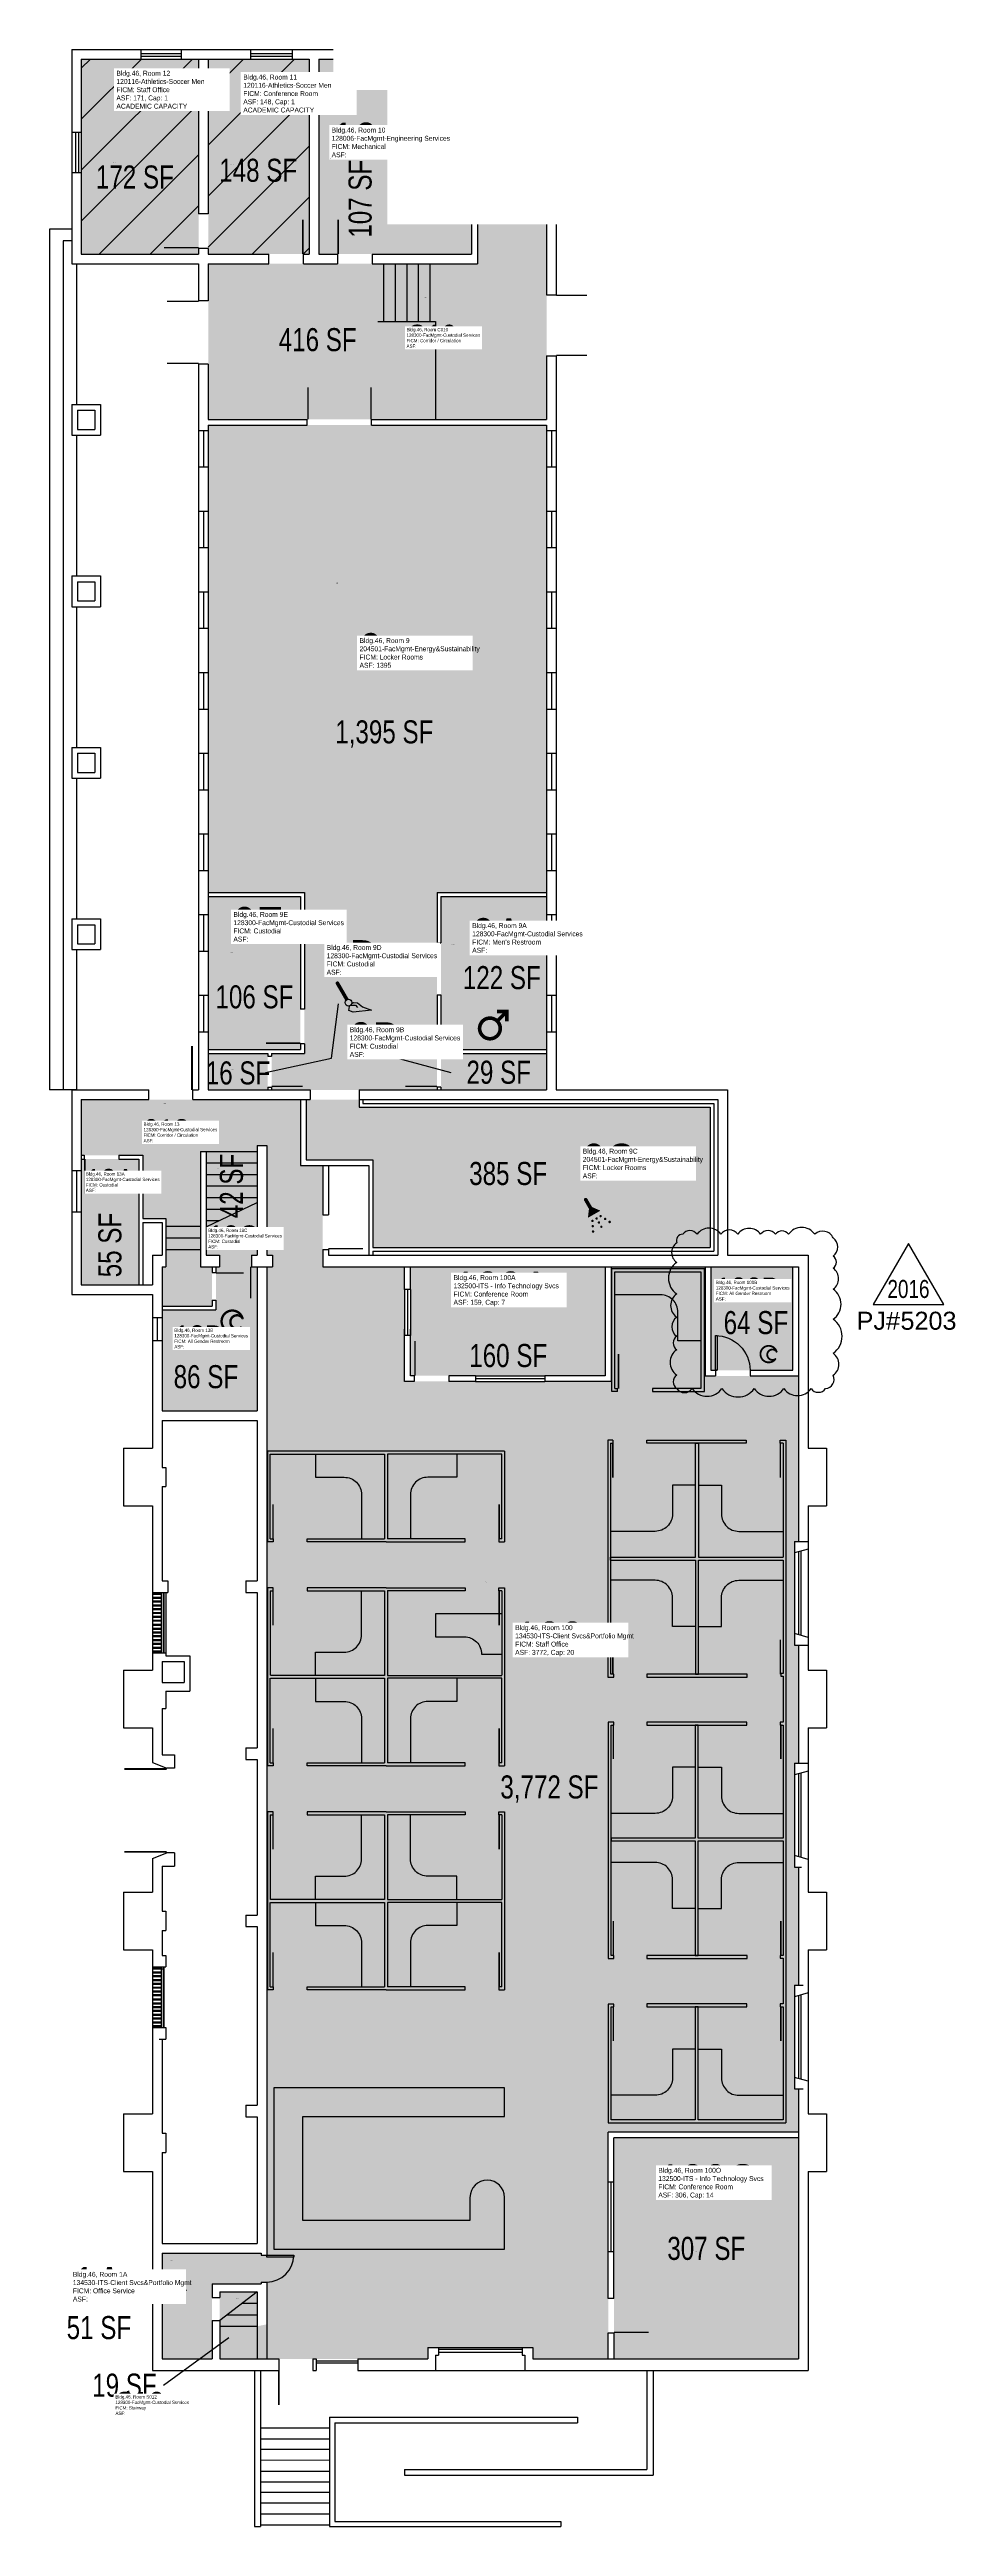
# Model space of a CAD drawing. Header units: inches. Extents: x -23 to 919, y -162 to 2416.
import ezdxf
from ezdxf.enums import TextEntityAlignment as Align

# ---------------------------------------------------------------- set-up
doc = ezdxf.new("R2010")
doc.units = ezdxf.units.IN
doc.header["$LTSCALE"] = 10
doc.header["$MEASUREMENT"] = 0
doc.layers.get('0').update_dxf_attribs({"linetype": 'CONTINUOUS'})
for name, color, linetype in [('A-DOOR', 2, 'CONTINUOUS'), ('A-FLOR', 3, 'CONTINUOUS'), ('A-GLAZ', 1, 'CONTINUOUS'), ('A-IDEN-ICON', 4, 'CONTINUOUS'), ('A-IDEN-RNUM', 7, 'CONTINUOUS'), ('A-IDEN-SNUM', 4, 'CONTINUOUS'), ('A-IDEN-VNUM', 4, 'CONTINUOUS'), ('A-SITE', 3, 'CONTINUOUS'), ('A-WALL', 5, 'CONTINUOUS'), ('AREA-TEXT', 3, 'CONTINUOUS'), ('Rooms-Capacity', 4, 'CONTINUOUS'), ('Rooms-Category-Color', 7, 'CONTINUOUS'), ('Rooms-College-Color', 7, 'CONTINUOUS'), ('Rooms-Department-Color', 7, 'CONTINUOUS'), ('Rooms-Division-Color', 7, 'CONTINUOUS'), ('Rooms-Information', 7, 'CONTINUOUS')]:
    doc.layers.add(name, color=color, linetype=linetype)
doc.layers.add('A-REV', color=1, linetype='CONTINUOUS', true_color=0xff0000)
doc.styles.add('Arial', font='arial.ttf')
doc.styles.add('CP_AREA', font='arial.ttf', dxfattribs={"height": 15})
doc.styles.add('CP_ROOMSNUMBER', font='arial.ttf', dxfattribs={"height": 1})
doc.styles.add('CP_ROOMVNUMBER', font='arial.ttf', dxfattribs={"width": 0.85, "height": 0.075})

# ---------------------------------------------------------------- blocks, each defined once
blk = doc.blocks.new('CPSHOWER')
at = {"color": 0, "linetype": 'ByBlock'}
blk.add_lwpolyline([(-0.015, 0.04, 0, 0.06, 0), (0.005, 0.005, 0.06, 0.06, 0)], format="xyseb", dxfattribs=at)
for points, const_width in [([(-0.032, 0.062, 1), (-0.028, 0.069, 1)], 0.0075), ([(0.03, -0.004, 1), (0.034, -0.001, 1)], 0.005), ([(-0.004, -0.024, 1), (0, -0.021, 1)], 0.005), ([(-0.003, -0.046, 1), (0.001, -0.043, 1)], 0.005), ([(-0.002, -0.068, 1), (0.003, -0.066, 1)], 0.005), ([(0.013, -0.014, 1), (0.017, -0.011, 1)], 0.005), ([(0.023, -0.031, 1), (0.027, -0.028, 1)], 0.005), ([(0.033, -0.048, 1), (0.037, -0.046, 1)], 0.005), ([(0.049, -0.016, 1), (0.053, -0.013, 1)], 0.005), ([(0.067, -0.028, 1), (0.072, -0.026, 1)], 0.005)]:
    blk.add_lwpolyline(points, format="xyb", close=True, dxfattribs=dict(at, const_width=const_width))
at = {"color": 0, "linetype": 'ByBlock', "const_width": 0.015}
blk.add_lwpolyline([(-0.01, 0.031), (-0.03, 0.066)], dxfattribs=at)
blk = doc.blocks.new('CPMEN')
at = {"color": 0, "linetype": 'ByBlock', "const_width": 0.015}
blk.add_lwpolyline([(-0.058, -0.02, 1), (0.028, -0.02, 1)], format="xyb", close=True, dxfattribs=at)
for points in [[(0.055, 0.01), (0.055, 0.05), (0.015, 0.05)], [(0.015, 0.01), (0.055, 0.05)]]:
    blk.add_lwpolyline(points, dxfattribs=at)
blk = doc.blocks.new('CPCUST')
at = {"color": 0, "linetype": 'ByBlock'}
for p, q in [((0.017, -0.064), (0.02, -0.047)), ((0.036, -0.07), (0.017, -0.064)), ((0.026, -0.041), (0.045, -0.041)), ((0.03, -0.034), (0.038, -0.03)), ((0.112, -0.063), (0.036, -0.07)), ((0.038, -0.03), (0.053, -0.032)), ((0.045, -0.041), (0.054, -0.051)), ((0.053, -0.032), (0.075, -0.048)), ((0.075, -0.048), (0.112, -0.063))]:
    blk.add_line(p, q, dxfattribs=at)
at = {"color": 0, "linetype": 'ByBlock', "const_width": 0.015}
blk.add_lwpolyline([(-0.03, 0.05), (0.01, -0.019)], dxfattribs=at)
at = {"color": 0, "linetype": 'ByBlock', "const_width": 0.0075}
blk.add_lwpolyline([(-0.033, 0.048, 1), (-0.027, 0.052, 1)], format="xyb", close=True, dxfattribs=at)
at = {"color": 0, "linetype": 'ByBlock'}
blk.add_circle((0.016, -0.031), 0.0141, dxfattribs=at)
blk = doc.blocks.new('*U5')
h = blk.add_hatch(color=256)
h.dxf.hatch_style = 1
h.paths.add_polyline_path([(0, -36), (-1.7, -36), (-1.7, 0), (0, 0)])
blk.add_lwpolyline([(0, -36), (-1.7, -36), (-1.7, 0), (0, 0), (0, -36, -0.414214), (-36, 0)], format="xyb")
blk = doc.blocks.new('CPBATH')
at = {"color": 0, "linetype": 'ByBlock', "const_width": 0.0127}
for points in [[(0.057, 0.017, 0.861492), (-0.055, 0, 1)], [(-0.055, 0, 0.726902), (0.049, -0.034, 1)], [(0.057, 0.017, 0.729002), (-0.008, -0.004, 1)], [(-0.008, -0.004, 0.609468), (0.049, -0.034, 1)]]:
    blk.add_lwpolyline(points, format="xyb", dxfattribs=at)
at = {"color": 0, "linetype": 'ByBlock', "const_width": 0.00637}
for points in [[(0.054, 0.015, 1), (0.06, 0.018, 1)], [(0.046, -0.035, 1), (0.051, -0.032, 1)]]:
    blk.add_lwpolyline(points, format="xyb", close=True, dxfattribs=at)
blk = doc.blocks.new('ProjectRev')
at = {"transparency": 16777216}
blk.add_lwpolyline([(0, 0.122), (-0.1221, -0.0895), (0.1221, -0.0895)], close=True, dxfattribs=at)
at = {"transparency": 16777216, "insert": (-0.1798, -0.1151), "char_height": 0.0625, "width": 0.24749, "attachment_point": 1, "style": 'Arial'}
blk.add_mtext('PJ#', dxfattribs=at)
at = {"transparency": 16777216, "style": 'Arial', "width": 0.75}
blk.add_attdef('YEAR', text='', height=18.75, dxfattribs=at).set_placement((0, 0), align=Align.MIDDLE_CENTER)
at = {"transparency": 16777216, "style": 'Arial'}
blk.add_attdef('PROJECT', text='', height=18.75, dxfattribs=at).set_placement((-0.0276, -0.1151), align=Align.TOP_LEFT)

msp = doc.modelspace()

# ---------------------------------------------------------------- hatches: boundary and pattern name
at = {"layer": 'Rooms-Capacity'}
h = msp.add_hatch(dxfattribs=at)
h.set_pattern_fill('ANSI31', color=256, scale=300, style=0)
h.paths.add_polyline_path([(132, 2406), (114, 2406), (72, 2406), (10, 2406), (10, 2330), (10, 2288), (10, 2203), (132, 2203), (132, 2209)])
h = msp.add_hatch(dxfattribs=at)
h.set_pattern_fill('ANSI31', color=256, scale=300, style=0)
h.paths.add_polyline_path([(142, 2209), (142, 2203), (241.1, 2203), (247.1, 2203), (247.1, 2406), (229.2, 2406), (186, 2406), (142, 2406)])
at = {"layer": 'Rooms-Category-Color', "true_color": 0xfa9ba3}
for points in [[(132, 2406), (114, 2406), (72, 2406), (10, 2406), (10, 2330), (10, 2288), (10, 2203), (132, 2203), (132, 2209)], [(142, 2209), (142, 2203), (241.1, 2203), (247.1, 2203), (247.1, 2406), (229.2, 2406), (186, 2406), (142, 2406)], [(203, 1149), (261.1, 1149), (346.3, 1149), (346.3, 1029.5), (561, 1029.5), (561, 1149), (658.9, 1149), (658.9, 1035.3), (756, 1035.3), (756, 863), (752, 863), (752, 851), (752, 755), (756, 755), (756, 632), (752, 632), (752, 524), (756, 524), (756, 401), (752, 401), (752, 293), (756, 293), (756, 248.1), (558.1, 248.1), (558.1, 12), (479.6, 12), (479.6, 24), (370.5, 24), (370.5, 12), (193, 12), (193, 46), (203, 48), (203, 92), (197, 92), (197, 119.9), (203, 119.9)], [(352.3, 1149), (555, 1149), (555, 1035.5), (352.3, 1035.5)], [(564.1, 242.1), (756, 242.1), (756, 12), (564.1, 12)], [(94, 12), (146, 12), (146, 76), (146, 90), (197, 90), (197, 92), (197, 122), (94, 122)]]:
    msp.add_hatch(color=241, dxfattribs=at).paths.add_polyline_path(points)
at = {"layer": 'Rooms-Category-Color', "true_color": 0xadadad}
for points in [[(328.5, 2374), (272, 2374), (272, 2406), (257.1, 2406), (257.1, 2203), (276.5, 2203), (416, 2203), (416, 2234), (328.5, 2234)], [(494, 2031), (494, 2160.8), (494, 2191), (494, 2234), (479.5, 2234), (422, 2234), (422, 2193), (276.5, 2193), (241.1, 2193), (142, 2193), (142, 2154.5), (142, 2031), (244.9, 2031)], [(142, 1534.5), (142, 1515.5), (142, 1477.5), (142, 1431.5), (142, 1393.5), (142, 1375), (238, 1375), (238, 1381.7), (238, 1534.5)], [(494, 1477.5), (494, 1515.5), (494, 1534.5), (384, 1534.5), (384, 1486), (384, 1375), (494, 1375), (494, 1393.5), (494, 1431.5)], [(142, 1371), (142, 1333), (204, 1333), (204, 1336), (204, 1371)], [(494, 1371), (384, 1371), (384, 1333), (494, 1333)], [(10, 1323), (10, 1265), (74, 1265), (74, 1199), (98, 1199), (98, 1149), (94, 1149), (94, 1108), (146, 1108), (146, 1149), (134, 1149), (134, 1269), (193, 1269), (193, 1275), (203, 1275), (203, 1161), (209, 1161), (209, 1149), (261.1, 1149), (261.1, 1167), (261.1, 1254.2), (238, 1254.2), (238, 1323)], [(153.9, 1149), (186.3, 1149), (187, 1161), (193, 1161), (193, 1269), (140, 1269), (140, 1161), (153.9, 1161)], [(10, 1261), (10, 1130), (70, 1130), (70, 1261)], [(94, 1104), (94, 999), (193, 999), (193, 1149), (150, 1149), (150, 1104)], [(664.9, 1149), (750, 1149), (750, 1041.2), (664.9, 1041.2)], [(154, 12), (158, 12), (193, 12), (193, 82), (154, 82), (154, 76)]]:
    msp.add_hatch(color=253, dxfattribs=at).paths.add_polyline_path(points)
at = {"layer": 'Rooms-Category-Color', "true_color": 0xffe090}
for points in [[(142, 1645.5), (142, 1599.5), (142, 1561.5), (142, 1538.5), (242, 1538.5), (242, 1381), (242, 1371), (208, 1371), (208, 1336), (208, 1333), (248, 1333), (380, 1333), (380, 1336), (380, 1486), (380, 1538.5), (494, 1538.5), (494, 1561.5), (494, 1599.5), (494, 1645.5), (494, 1683.5), (494, 1729.5), (494, 1767.5), (494, 1813.5), (494, 1851.5), (494, 1897.5), (494, 1935.5), (494, 1981.5), (494, 2019.5), (494, 2019.5), (494, 2025), (244.9, 2025), (142, 2025), (142, 2019.5), (142, 1981.5), (142, 1935.5), (142, 1897.5), (142, 1851.5), (142, 1813.5), (142, 1767.5), (142, 1729.5), (142, 1683.5)], [(244, 1323), (299, 1323), (299, 1315), (664, 1315), (664, 1169), (313.1, 1169), (313.1, 1260.3), (244, 1260.2)]]:
    msp.add_hatch(color=41, dxfattribs=at).paths.add_polyline_path(points)
at = {"layer": 'Rooms-College-Color', "true_color": 0x99d7b2}
for points in [[(132, 2406), (114, 2406), (72, 2406), (10, 2406), (10, 2330), (10, 2288), (10, 2203), (132, 2203), (132, 2209)], [(142, 2209), (142, 2203), (241.1, 2203), (247.1, 2203), (247.1, 2406), (229.2, 2406), (186, 2406), (142, 2406)]]:
    msp.add_hatch(color=253, dxfattribs=at).paths.add_polyline_path(points)
at = {"layer": 'Rooms-College-Color', "true_color": 0xadadad}
for points in [[(328.5, 2374), (272, 2374), (272, 2406), (257.1, 2406), (257.1, 2203), (276.5, 2203), (416, 2203), (416, 2234), (328.5, 2234)], [(494, 2031), (494, 2160.8), (494, 2191), (494, 2234), (479.5, 2234), (422, 2234), (422, 2193), (276.5, 2193), (241.1, 2193), (142, 2193), (142, 2154.5), (142, 2031), (244.9, 2031)], [(142, 1534.5), (142, 1515.5), (142, 1477.5), (142, 1431.5), (142, 1393.5), (142, 1375), (238, 1375), (238, 1381.7), (238, 1534.5)], [(494, 1477.5), (494, 1515.5), (494, 1534.5), (384, 1534.5), (384, 1486), (384, 1375), (494, 1375), (494, 1393.5), (494, 1431.5)], [(142, 1371), (142, 1333), (204, 1333), (204, 1336), (204, 1371)], [(494, 1371), (384, 1371), (384, 1333), (494, 1333)], [(10, 1323), (10, 1265), (74, 1265), (74, 1199), (98, 1199), (98, 1149), (94, 1149), (94, 1108), (146, 1108), (146, 1149), (134, 1149), (134, 1269), (193, 1269), (193, 1275), (203, 1275), (203, 1161), (209, 1161), (209, 1149), (261.1, 1149), (261.1, 1167), (261.1, 1254.2), (238, 1254.2), (238, 1323)], [(244, 1323), (299, 1323), (299, 1315), (664, 1315), (664, 1169), (313.1, 1169), (313.1, 1260.3), (244, 1260.2)], [(153.9, 1149), (186.3, 1149), (187, 1161), (193, 1161), (193, 1269), (140, 1269), (140, 1161), (153.9, 1161)], [(10, 1261), (10, 1130), (70, 1130), (70, 1261)], [(94, 1104), (94, 999), (193, 999), (193, 1149), (150, 1149), (150, 1104)], [(664.9, 1149), (750, 1149), (750, 1041.2), (664.9, 1041.2)], [(94, 12), (146, 12), (146, 76), (146, 90), (197, 90), (197, 92), (197, 122), (94, 122)], [(154, 12), (158, 12), (193, 12), (193, 82), (154, 82), (154, 76)]]:
    msp.add_hatch(color=253, dxfattribs=at).paths.add_polyline_path(points)
at = {"layer": 'Rooms-College-Color', "true_color": 0xffe090}
msp.add_hatch(color=41, dxfattribs=at).paths.add_polyline_path([(142, 1645.5), (142, 1599.5), (142, 1561.5), (142, 1538.5), (242, 1538.5), (242, 1381), (242, 1371), (208, 1371), (208, 1336), (208, 1333), (248, 1333), (380, 1333), (380, 1336), (380, 1486), (380, 1538.5), (494, 1538.5), (494, 1561.5), (494, 1599.5), (494, 1645.5), (494, 1683.5), (494, 1729.5), (494, 1767.5), (494, 1813.5), (494, 1851.5), (494, 1897.5), (494, 1935.5), (494, 1981.5), (494, 2019.5), (494, 2019.5), (494, 2025), (244.9, 2025), (142, 2025), (142, 2019.5), (142, 1981.5), (142, 1935.5), (142, 1897.5), (142, 1851.5), (142, 1813.5), (142, 1767.5), (142, 1729.5), (142, 1683.5)])
at = {"layer": 'Rooms-College-Color', "true_color": 0x80bc67}
for points in [[(203, 1149), (261.1, 1149), (346.3, 1149), (346.3, 1029.5), (561, 1029.5), (561, 1149), (658.9, 1149), (658.9, 1035.3), (756, 1035.3), (756, 863), (752, 863), (752, 851), (752, 755), (756, 755), (756, 632), (752, 632), (752, 524), (756, 524), (756, 401), (752, 401), (752, 293), (756, 293), (756, 248.1), (558.1, 248.1), (558.1, 12), (479.6, 12), (479.6, 24), (370.5, 24), (370.5, 12), (193, 12), (193, 46), (203, 48), (203, 92), (197, 92), (197, 119.9), (203, 119.9)], [(352.3, 1149), (555, 1149), (555, 1035.5), (352.3, 1035.5)], [(564.1, 242.1), (756, 242.1), (756, 12), (564.1, 12)]]:
    msp.add_hatch(color=83, dxfattribs=at).paths.add_polyline_path(points)
at = {"layer": 'Rooms-Department-Color', "true_color": 0x604aed}
for points in [[(132, 2406), (114, 2406), (72, 2406), (10, 2406), (10, 2330), (10, 2288), (10, 2203), (132, 2203), (132, 2209)], [(142, 2209), (142, 2203), (241.1, 2203), (247.1, 2203), (247.1, 2406), (229.2, 2406), (186, 2406), (142, 2406)]]:
    msp.add_hatch(color=173, dxfattribs=at).paths.add_polyline_path(points)
at = {"layer": 'Rooms-Department-Color', "true_color": 0xacacac}
for points in [[(328.5, 2374), (272, 2374), (272, 2406), (257.1, 2406), (257.1, 2203), (276.5, 2203), (416, 2203), (416, 2234), (328.5, 2234)], [(494, 2031), (494, 2160.8), (494, 2191), (494, 2234), (479.5, 2234), (422, 2234), (422, 2193), (276.5, 2193), (241.1, 2193), (142, 2193), (142, 2154.5), (142, 2031), (244.9, 2031)], [(142, 1534.5), (142, 1515.5), (142, 1477.5), (142, 1431.5), (142, 1393.5), (142, 1375), (238, 1375), (238, 1381.7), (238, 1534.5)], [(494, 1477.5), (494, 1515.5), (494, 1534.5), (384, 1534.5), (384, 1486), (384, 1375), (494, 1375), (494, 1393.5), (494, 1431.5)], [(142, 1371), (142, 1333), (204, 1333), (204, 1336), (204, 1371)], [(494, 1371), (384, 1371), (384, 1333), (494, 1333)], [(10, 1323), (10, 1265), (74, 1265), (74, 1199), (98, 1199), (98, 1149), (94, 1149), (94, 1108), (146, 1108), (146, 1149), (134, 1149), (134, 1269), (193, 1269), (193, 1275), (203, 1275), (203, 1161), (209, 1161), (209, 1149), (261.1, 1149), (261.1, 1167), (261.1, 1254.2), (238, 1254.2), (238, 1323)], [(153.9, 1149), (186.3, 1149), (187, 1161), (193, 1161), (193, 1269), (140, 1269), (140, 1161), (153.9, 1161)], [(10, 1261), (10, 1130), (70, 1130), (70, 1261)], [(94, 1104), (94, 999), (193, 999), (193, 1149), (150, 1149), (150, 1104)], [(664.9, 1149), (750, 1149), (750, 1041.2), (664.9, 1041.2)], [(154, 12), (158, 12), (193, 12), (193, 82), (154, 82), (154, 76)]]:
    msp.add_hatch(color=253, dxfattribs=at).paths.add_polyline_path(points)
at = {"layer": 'Rooms-Department-Color', "true_color": 0x80bc67}
for points in [[(142, 1645.5), (142, 1599.5), (142, 1561.5), (142, 1538.5), (242, 1538.5), (242, 1381), (242, 1371), (208, 1371), (208, 1336), (208, 1333), (248, 1333), (380, 1333), (380, 1336), (380, 1486), (380, 1538.5), (494, 1538.5), (494, 1561.5), (494, 1599.5), (494, 1645.5), (494, 1683.5), (494, 1729.5), (494, 1767.5), (494, 1813.5), (494, 1851.5), (494, 1897.5), (494, 1935.5), (494, 1981.5), (494, 2019.5), (494, 2019.5), (494, 2025), (244.9, 2025), (142, 2025), (142, 2019.5), (142, 1981.5), (142, 1935.5), (142, 1897.5), (142, 1851.5), (142, 1813.5), (142, 1767.5), (142, 1729.5), (142, 1683.5)], [(244, 1323), (299, 1323), (299, 1315), (664, 1315), (664, 1169), (313.1, 1169), (313.1, 1260.3), (244, 1260.2)]]:
    msp.add_hatch(color=83, dxfattribs=at).paths.add_polyline_path(points)
at = {"layer": 'Rooms-Department-Color', "true_color": 0xfa003f}
for points in [[(203, 1149), (261.1, 1149), (346.3, 1149), (346.3, 1029.5), (561, 1029.5), (561, 1149), (658.9, 1149), (658.9, 1035.3), (756, 1035.3), (756, 863), (752, 863), (752, 851), (752, 755), (756, 755), (756, 632), (752, 632), (752, 524), (756, 524), (756, 401), (752, 401), (752, 293), (756, 293), (756, 248.1), (558.1, 248.1), (558.1, 12), (479.6, 12), (479.6, 24), (370.5, 24), (370.5, 12), (193, 12), (193, 46), (203, 48), (203, 92), (197, 92), (197, 119.9), (203, 119.9)], [(352.3, 1149), (555, 1149), (555, 1035.5), (352.3, 1035.5)], [(564.1, 242.1), (756, 242.1), (756, 12), (564.1, 12)], [(94, 12), (146, 12), (146, 76), (146, 90), (197, 90), (197, 92), (197, 122), (94, 122)]]:
    msp.add_hatch(color=240, dxfattribs=at).paths.add_polyline_path(points)
at = {"layer": 'Rooms-Division-Color', "true_color": 0x604aed}
for points in [[(132, 2406), (114, 2406), (72, 2406), (10, 2406), (10, 2330), (10, 2288), (10, 2203), (132, 2203), (132, 2209)], [(142, 2209), (142, 2203), (241.1, 2203), (247.1, 2203), (247.1, 2406), (229.2, 2406), (186, 2406), (142, 2406)]]:
    msp.add_hatch(color=173, dxfattribs=at).paths.add_polyline_path(points)
at = {"layer": 'Rooms-Division-Color', "true_color": 0xadadad}
for points in [[(328.5, 2374), (272, 2374), (272, 2406), (257.1, 2406), (257.1, 2203), (276.5, 2203), (416, 2203), (416, 2234), (328.5, 2234)], [(494, 2031), (494, 2160.8), (494, 2191), (494, 2234), (479.5, 2234), (422, 2234), (422, 2193), (276.5, 2193), (241.1, 2193), (142, 2193), (142, 2154.5), (142, 2031), (244.9, 2031)], [(142, 1534.5), (142, 1515.5), (142, 1477.5), (142, 1431.5), (142, 1393.5), (142, 1375), (238, 1375), (238, 1381.7), (238, 1534.5)], [(494, 1477.5), (494, 1515.5), (494, 1534.5), (384, 1534.5), (384, 1486), (384, 1375), (494, 1375), (494, 1393.5), (494, 1431.5)], [(142, 1371), (142, 1333), (204, 1333), (204, 1336), (204, 1371)], [(494, 1371), (384, 1371), (384, 1333), (494, 1333)], [(10, 1323), (10, 1265), (74, 1265), (74, 1199), (98, 1199), (98, 1149), (94, 1149), (94, 1108), (146, 1108), (146, 1149), (134, 1149), (134, 1269), (193, 1269), (193, 1275), (203, 1275), (203, 1161), (209, 1161), (209, 1149), (261.1, 1149), (261.1, 1167), (261.1, 1254.2), (238, 1254.2), (238, 1323)], [(153.9, 1149), (186.3, 1149), (187, 1161), (193, 1161), (193, 1269), (140, 1269), (140, 1161), (153.9, 1161)], [(10, 1261), (10, 1130), (70, 1130), (70, 1261)], [(94, 1104), (94, 999), (193, 999), (193, 1149), (150, 1149), (150, 1104)], [(664.9, 1149), (750, 1149), (750, 1041.2), (664.9, 1041.2)], [(154, 12), (158, 12), (193, 12), (193, 82), (154, 82), (154, 76)]]:
    msp.add_hatch(color=253, dxfattribs=at).paths.add_polyline_path(points)
at = {"layer": 'Rooms-Division-Color', "true_color": 0x80bc67}
for points in [[(142, 1645.5), (142, 1599.5), (142, 1561.5), (142, 1538.5), (242, 1538.5), (242, 1381), (242, 1371), (208, 1371), (208, 1336), (208, 1333), (248, 1333), (380, 1333), (380, 1336), (380, 1486), (380, 1538.5), (494, 1538.5), (494, 1561.5), (494, 1599.5), (494, 1645.5), (494, 1683.5), (494, 1729.5), (494, 1767.5), (494, 1813.5), (494, 1851.5), (494, 1897.5), (494, 1935.5), (494, 1981.5), (494, 2019.5), (494, 2019.5), (494, 2025), (244.9, 2025), (142, 2025), (142, 2019.5), (142, 1981.5), (142, 1935.5), (142, 1897.5), (142, 1851.5), (142, 1813.5), (142, 1767.5), (142, 1729.5), (142, 1683.5)], [(244, 1323), (299, 1323), (299, 1315), (664, 1315), (664, 1169), (313.1, 1169), (313.1, 1260.3), (244, 1260.2)]]:
    msp.add_hatch(color=83, dxfattribs=at).paths.add_polyline_path(points)
at = {"layer": 'Rooms-Division-Color', "true_color": 0xfa003f}
for points in [[(203, 1149), (261.1, 1149), (346.3, 1149), (346.3, 1029.5), (561, 1029.5), (561, 1149), (658.9, 1149), (658.9, 1035.3), (756, 1035.3), (756, 863), (752, 863), (752, 851), (752, 755), (756, 755), (756, 632), (752, 632), (752, 524), (756, 524), (756, 401), (752, 401), (752, 293), (756, 293), (756, 248.1), (558.1, 248.1), (558.1, 12), (479.6, 12), (479.6, 24), (370.5, 24), (370.5, 12), (193, 12), (193, 46), (203, 48), (203, 92), (197, 92), (197, 119.9), (203, 119.9)], [(352.3, 1149), (555, 1149), (555, 1035.5), (352.3, 1035.5)], [(564.1, 242.1), (756, 242.1), (756, 12), (564.1, 12)], [(94, 12), (146, 12), (146, 76), (146, 90), (197, 90), (197, 92), (197, 122), (94, 122)]]:
    msp.add_hatch(color=240, dxfattribs=at).paths.add_polyline_path(points)

# ---------------------------------------------------------------- linework, layer by layer
at = {"layer": 'A-DOOR', "elevation": 0}
for points in [[(132, 2209.8, 1.5, 1.5, 0), (96, 2209.8, 0, 0, 0), (96, 2209, 0, 0, -0.414214), (132, 2245, 0, 0, -0.414214)], [(240.4, 2203, 1.5, 1.5, 0), (240.4, 2239, 0, 0, 0), (241.1, 2239, 0, 0, 0.414214), (205.1, 2203, 0, 0, 0.414214)], [(277.2, 2203, 1.5, 1.5, 0), (277.2, 2239, 0, 0, 0), (276.5, 2239, 0, 0, -0.414214), (312.5, 2203, 0, 0, -0.414214)], [(277.2, 2203, 1.5, 1.5, 0), (277.2, 2239, 0, 0, 0), (276.5, 2239, 0, 0, -0.414214), (312.5, 2203, 0, 0, -0.414214)], [(132, 2153.8, 1.37, 1.37, 0), (99.1, 2153.8, 0, 0, 0), (99.1, 2154.5, 0, 0, 0.414214), (132, 2121.5, 0, 0, 0.414214)], [(504, 2160.2, 1.33, 1.33, 0), (535.9, 2160.2, 0, 0, 0), (535.9, 2160.8, 0, 0, -0.414214), (504, 2129, 0, 0, -0.414214)], [(132, 2089.3, 1.37, 1.37, 0), (99.1, 2089.3, 0, 0, 0), (99.1, 2088.6, 0, 0, -0.414214), (132, 2121.5, 0, 0, -0.414214)], [(504, 2097.8, 1.33, 1.33, 0), (535.9, 2097.8, 0, 0, 0), (535.9, 2097.2, 0, 0, 0.414214), (504, 2129, 0, 0, 0.414214)], [(245.7, 2030.9, 1.4, 1.4, 0), (245.7, 2064.5, 0, 0, 0), (245, 2064.5, 0, 0, -0.414214), (278.6, 2030.9, 0, 0, -0.414214)], [(311.4, 2030.9, 1.4, 1.4, 0), (311.4, 2064.5, 0, 0, 0), (312.1, 2064.5, 0, 0, 0.414214), (278.6, 2030.9, 0, 0, 0.414214)], [(238, 1381.7, 1.5, 1.5, 0), (202, 1381.7, 0, 0, 0), (202, 1381, 0, 0, -0.414214), (238, 1417, 0, 0, -0.414214)], [(125.1, 1333, 1.91, 1.91, 0), (125.1, 1378.8, 0, 0, 0), (126.1, 1378.8, 0, 0, 0.414214), (80.2, 1333, 0, 0, 0.414214)], [(208, 1336.7, 1.34, 1.34, 0), (240.3, 1336.7, 0, 0, 0), (240.3, 1336, 0, 0, 0.414214), (208, 1368.2, 0, 0, 0.414214)], [(380, 1336.7, 1.37, 1.37, 0), (347.1, 1336.7, 0, 0, 0), (347.1, 1336, 0, 0, -0.414214), (380, 1369, 0, 0, -0.414214)], [(13.7, 1261, 1.5, 1.5, 0), (13.7, 1225, 0, 0, 0), (13, 1225, 0, 0, 0.414214), (49, 1261, 0, 0, 0.414214)], [(267.1, 1167.8, 1.5, 1.5, 0), (303.1, 1167.8, 0, 0, 0), (303.1, 1167, 0, 0, 0.414214), (267.1, 1203, 0, 0, 0.414214)], [(150, 1142.4, 1.21, 1.21, 0), (179, 1142.4, 0, 0, 0), (179, 1143, 0, 0, -0.414214), (150, 1114, 0, 0, -0.414214)], [(186.3, 1149, 1.38, 1.38, 0), (186.3, 1115.9, 0, 0, 0), (187, 1115.9, 0, 0, -0.414214), (153.9, 1149, 0, 0, -0.414214)], [(357, 1035.5, 1.5, 1.5, 0), (357, 1071.5, 0, 0, 0), (356.3, 1071.5, 0, 0, -0.414214), (392.3, 1035.5, 0, 0, -0.414214)], [(568.8, 1022.1, 1.5, 1.5, 0), (568.8, 1058.1, 0, 0, 0), (568.1, 1058.1, 0, 0, -0.414214), (604.1, 1022.1, 0, 0, -0.414214)], [(562.9, 965.4, 1.5, 1.5, 0), (562.9, 929.4, 0, 0, 0), (562.2, 929.4, 0, 0, 0.414214), (598.2, 965.4, 0, 0, 0.414214)], [(737.1, 965.4, 1.5, 1.5, 0), (737.1, 929.4, 0, 0, 0), (737.8, 929.4, 0, 0, -0.414214), (701.8, 965.4, 0, 0, -0.414214)], [(209.4, 865.7, 1.5, 1.5, 0), (209.4, 901.7, 0, 0, 0), (208.7, 901.7, 0, 0, -0.414214), (244.7, 865.7, 0, 0, -0.414214)], [(444.6, 865.7, 1.5, 1.5, 0), (444.6, 901.7, 0, 0, 0), (445.4, 901.7, 0, 0, 0.414214), (409.4, 865.7, 0, 0, 0.414214)], [(209.4, 811.7, 1.5, 1.5, 0), (209.4, 775.7, 0, 0, 0), (208.7, 775.7, 0, 0, 0.414214), (244.7, 811.7, 0, 0, 0.414214)], [(444.6, 811.7, 1.5, 1.5, 0), (444.6, 775.7, 0, 0, 0), (445.4, 775.7, 0, 0, -0.414214), (409.4, 811.7, 0, 0, -0.414214)], [(562.9, 724.8, 1.5, 1.5, 0), (562.9, 760.8, 0, 0, 0), (562.2, 760.8, 0, 0, -0.414214), (598.2, 724.8, 0, 0, -0.414214)], [(737.1, 724.8, 1.5, 1.5, 0), (737.1, 760.8, 0, 0, 0), (737.8, 760.8, 0, 0, 0.414214), (701.8, 724.8, 0, 0, 0.414214)], [(563.5, 672.6, 1.5, 1.5, 0), (563.5, 636.6, 0, 0, 0), (562.7, 636.6, 0, 0, 0.414214), (598.7, 672.6, 0, 0, 0.414214)], [(737.6, 672.6, 1.5, 1.5, 0), (737.6, 636.6, 0, 0, 0), (738.3, 636.6, 0, 0, -0.414214), (702.3, 672.6, 0, 0, -0.414214)], [(209.4, 632.5, 1.5, 1.5, 0), (209.4, 668.5, 0, 0, 0), (208.7, 668.5, 0, 0, -0.414214), (244.7, 632.5, 0, 0, -0.414214)], [(444.6, 632.5, 1.5, 1.5, 0), (444.6, 668.5, 0, 0, 0), (445.4, 668.5, 0, 0, 0.414214), (409.4, 632.5, 0, 0, 0.414214)], [(98.9, 626.1, 1.83, 1.83, 0), (54.9, 626.1, 0, 0, 0), (54.9, 627, 0, 0, 0.414214), (98.9, 583, 0, 0, 0.414214)], [(98.9, 539.9, 1.83, 1.83, 0), (54.9, 539.9, 0, 0, 0), (54.9, 538.9, 0, 0, -0.414214), (98.9, 583, 0, 0, -0.414214)], [(209.4, 578.4, 1.5, 1.5, 0), (209.4, 542.4, 0, 0, 0), (208.7, 542.4, 0, 0, 0.414214), (244.7, 578.4, 0, 0, 0.414214)], [(444.6, 578.4, 1.5, 1.5, 0), (444.6, 542.4, 0, 0, 0), (445.4, 542.4, 0, 0, -0.414214), (409.4, 578.4, 0, 0, -0.414214)], [(563.5, 432, 1.5, 1.5, 0), (563.5, 468, 0, 0, 0), (562.7, 468, 0, 0, -0.414214), (598.7, 432, 0, 0, -0.414214)], [(737.6, 432, 1.5, 1.5, 0), (737.6, 468, 0, 0, 0), (738.3, 468, 0, 0, 0.414214), (702.3, 432, 0, 0, 0.414214)], [(209.4, 399.2, 1.5, 1.5, 0), (209.4, 435.2, 0, 0, 0), (208.7, 435.2, 0, 0, -0.414214), (244.7, 399.2, 0, 0, -0.414214)], [(444.6, 399.2, 1.5, 1.5, 0), (444.6, 435.2, 0, 0, 0), (445.4, 435.2, 0, 0, 0.414214), (409.4, 399.2, 0, 0, 0.414214)], [(563.5, 379.1, 1.5, 1.5, 0), (563.5, 343.1, 0, 0, 0), (562.7, 343.1, 0, 0, 0.414214), (598.7, 379.1, 0, 0, 0.414214)], [(737.6, 379.1, 1.5, 1.5, 0), (737.6, 343.1, 0, 0, 0), (738.3, 343.1, 0, 0, -0.414214), (702.3, 379.1, 0, 0, -0.414214)], [(564.1, 39.8, 1.5, 1.5, 0), (600.1, 39.8, 0, 0, 0), (600.1, 39, 0, 0, 0.414214), (564.1, 75, 0, 0, 0.414214)], [(215.5, 0, 1.5, 1.5, 0), (215.5, -36, 0, 0, 0), (214.7, -36, 0, 0, 0.414214), (250.7, 0, 0, 0, 0.414214)]]:
    msp.add_lwpolyline(points, format="xyseb", dxfattribs=at)
msp.add_lwpolyline([(203, 119.9), (230.9, 119.9), (230.9, 117.9), (203, 117.9), (203, 119.9)], dxfattribs=at)
at = {"layer": 'A-DOOR'}
msp.add_arc((203, 119.9, 0), 27.9, 270, 360, dxfattribs=at)
at = {"layer": 'A-FLOR'}
for p, q in [((0, 2229, 0), (-23, 2229, 0)), ((0, 2217, 0), (-9, 2217, 0)), ((324.5, 2193, 0), (324.5, 2133, 0)), ((336.5, 2193, 0), (336.5, 2133, 0)), ((348.5, 2193, 0), (348.5, 2133, 0)), ((360.5, 2193, 0), (360.5, 2133, 0)), ((372.5, 2193, 0), (372.5, 2133, 0)), ((318.5, 2133, 0), (378.5, 2133, 0)), ((378.5, 2133, 0), (378.5, 2031, 0)), ((140, 1269, 0), (193, 1269, 0)), ((140, 1257, 0), (193, 1257, 0)), ((140, 1245, 0), (193, 1245, 0)), ((140, 1233, 0), (193, 1233, 0)), ((140, 1221, 0), (193, 1221, 0)), ((140, 1190.6), (193, 1215.9)), ((98, 1191, 0), (134, 1191, 0)), ((140, 1209, 0), (178.5, 1209, 0)), ((140, 1197, 0), (153.4, 1197, 0)), ((98, 1179, 0), (134, 1179, 0)), ((98, 1167, 0), (134, 1167, 0)), ((561.8, 1019.1, 0), (561.8, 1146.7, 0)), ((567.8, 1019.1, 0), (561.8, 1019.1, 0)), ((564.8, 1022.1, 0), (567.8, 1022.1, 0)), ((567.8, 1019.1, 0), (567.8, 1022.1, 0)), ((450.3, 956.8, 0), (203.8, 956.8, 0)), ((203.8, 956.8, 0), (203.8, 862.7, 0)), ((450.3, 956.8, 0), (450.3, 862.7, 0)), ((562.9, 968.4, 0), (557.6, 968.4, 0)), ((557.6, 968.4, 0), (557.6, 721.8, 0)), ((560.6, 965.4, 0), (560.6, 843.5, 0)), ((560.6, 965.4, 0), (562.9, 965.4, 0)), ((562.9, 968.4, 0), (562.9, 965.4, 0)), ((598.2, 965.4, 0), (598.2, 968.4, 0)), ((598.2, 968.4, 0), (701.6, 968.4, 0)), ((648.9, 965.4, 0), (598.2, 965.4, 0)), ((648.9, 846.5, 0), (648.9, 965.4, 0)), ((701.6, 965.4, 0), (648.9, 965.4, 0)), ((648.9, 965.4, 0), (651.9, 965.4, 0)), ((651.9, 965.4, 0), (651.9, 846.5, 0)), ((701.6, 968.4, 0), (701.6, 965.4, 0)), ((736.9, 965.4, 0), (736.9, 968.4, 0)), ((736.9, 968.4, 0), (742.9, 968.4, 0)), ((739.9, 965.4, 0), (736.9, 965.4, 0)), ((739.9, 965.4, 0), (739.9, 846.5, 0)), ((742.9, 968.4, 0), (742.9, 257.8, 0)), ((206.6, 953.8, 0), (325.5, 953.8, 0)), ((206.6, 865.7, 0), (206.6, 953.8, 0)), ((325.5, 953.8, 0), (325.5, 865.7, 0)), ((447.4, 953.8, 0), (328.5, 953.8, 0)), ((328.5, 953.8, 0), (328.5, 865.7, 0)), ((447.4, 865.7, 0), (447.4, 953.8, 0)), ((209.6, 862.7, 0), (203.8, 862.7, 0)), ((206.6, 865.7, 0), (209.6, 865.7, 0)), ((209.6, 865.7, 0), (209.6, 862.7, 0)), ((244.8, 862.7, 0), (244.8, 865.7, 0)), ((244.8, 865.7, 0), (325.5, 865.7, 0)), ((327, 862.7, 0), (244.8, 862.7, 0)), ((327, 862.7, 0), (409.2, 862.7, 0)), ((409.2, 865.7, 0), (328.5, 865.7, 0)), ((409.2, 862.7, 0), (409.2, 865.7, 0)), ((447.4, 865.7, 0), (444.4, 865.7, 0)), ((444.4, 865.7, 0), (444.4, 862.7, 0)), ((444.4, 862.7, 0), (450.3, 862.7, 0)), ((560.6, 846.5, 0), (648.9, 846.5, 0)), ((560.8, 724.8, 0), (560.8, 843.5, 0)), ((560.8, 843.5, 0), (648.9, 843.5, 0)), ((648.9, 843.5, 0), (648.9, 724.8, 0)), ((651.9, 846.5, 0), (739.9, 846.5, 0)), ((651.9, 724.8, 0), (651.9, 843.5, 0)), ((651.9, 843.5, 0), (739.9, 843.5, 0)), ((739.9, 843.5, 0), (739.9, 725.6, 0)), ((203.8, 814.7, 0), (203.8, 629.4, 0)), ((209.6, 814.7, 0), (203.8, 814.7, 0)), ((206.6, 811.7, 0), (209.6, 811.7, 0)), ((206.6, 811.7, 0), (206.6, 723.7, 0)), ((209.6, 811.7, 0), (209.6, 814.7, 0)), ((327, 814.7, 0), (244.8, 814.7, 0)), ((244.8, 814.7, 0), (244.8, 811.7, 0)), ((244.8, 811.7, 0), (325.5, 811.7, 0)), ((325.5, 811.6, 0), (325.5, 723.5, 0)), ((327, 814.7, 0), (409.2, 814.7, 0)), ((328.5, 811.8, 0), (328.5, 723.5, 0)), ((409.2, 811.7, 0), (328.5, 811.7, 0)), ((409.2, 814.7, 0), (409.2, 811.7, 0)), ((444.4, 811.7, 0), (444.4, 814.7, 0)), ((444.4, 814.7, 0), (450.3, 814.7, 0)), ((447.4, 811.7, 0), (444.4, 811.7, 0)), ((447.4, 811.7, 0), (447.4, 723.7, 0)), ((450.3, 814.7, 0), (450.3, 629.4, 0)), ((325.5, 723.5, 0), (206.9, 723.5, 0)), ((328.5, 723.5, 0), (447.4, 723.5, 0)), ((563.8, 724.8, 0), (560.8, 724.8, 0)), ((563.8, 721.8, 0), (563.8, 724.8, 0)), ((648.9, 724.8, 0), (598.4, 724.8, 0)), ((598.4, 724.8, 0), (598.4, 721.8, 0)), ((702.7, 724.8, 0), (648.9, 724.8, 0)), ((648.9, 724.8, 0), (651.9, 724.8, 0)), ((702.7, 721.8, 0), (702.7, 724.8, 0)), ((739.9, 725.6, 0), (737.7, 725.6, 0)), ((737.7, 725.6, 0), (737.7, 722.6, 0)), ((737.7, 722.6, 0), (739.9, 722.6, 0)), ((739.9, 722.6, 0), (739.9, 674.9, 0)), ((206.6, 632.4, 0), (206.6, 720.5, 0)), ((206.9, 720.5, 0), (325.5, 720.5, 0)), ((325.5, 720.5, 0), (325.5, 632.4, 0)), ((447.4, 720.5, 0), (328.5, 720.5, 0)), ((328.5, 720.5, 0), (328.5, 632.4, 0)), ((447.4, 632.4, 0), (447.4, 720.5, 0)), ((557.6, 721.8, 0), (563.8, 721.8, 0)), ((598.4, 721.8, 0), (702.7, 721.8, 0)), ((561.1, 674.8, 0), (558.1, 674.8, 0)), ((558.1, 674.8, 0), (558.1, 429, 0)), ((564, 674.8, 0), (561.1, 674.8, 0)), ((561.1, 554.2, 0), (561.1, 671.8, 0)), ((561.1, 671.8, 0), (564, 671.8, 0)), ((564, 671.8, 0), (564, 674.8, 0)), ((702.2, 674.9, 0), (598.2, 674.9, 0)), ((598.2, 674.9, 0), (598.2, 671.9, 0)), ((598.2, 671.9, 0), (651.6, 671.9, 0)), ((651.6, 671.9, 0), (648.6, 671.9, 0)), ((648.6, 671.9, 0), (648.6, 554.2, 0)), ((651.6, 554.2, 0), (651.6, 671.9, 0)), ((651.6, 671.9, 0), (702.2, 671.9, 0)), ((702.2, 671.9, 0), (702.2, 674.9, 0)), ((739.9, 674.9, 0), (736.9, 674.9, 0)), ((736.9, 674.9, 0), (736.9, 671.9, 0)), ((736.9, 671.9, 0), (739.9, 671.9, 0)), ((739.9, 671.9, 0), (739.9, 554.2, 0)), ((209.6, 629.4, 0), (203.8, 629.4, 0)), ((206.6, 632.4, 0), (209.6, 632.4, 0)), ((209.6, 632.4, 0), (209.6, 629.4, 0)), ((244.8, 629.4, 0), (244.8, 632.4, 0)), ((244.8, 632.4, 0), (325.5, 632.4, 0)), ((327, 629.4, 0), (244.8, 629.4, 0)), ((327, 629.4, 0), (409.2, 629.4, 0)), ((409.2, 632.4, 0), (328.5, 632.4, 0)), ((409.2, 629.4, 0), (409.2, 632.4, 0)), ((447.4, 632.4, 0), (444.4, 632.4, 0)), ((444.4, 632.4, 0), (444.4, 629.4, 0)), ((444.4, 629.4, 0), (450.3, 629.4, 0)), ((203.8, 581.4, 0), (203.8, 396.2, 0)), ((209.6, 581.4, 0), (203.8, 581.4, 0)), ((206.6, 578.4, 0), (209.6, 578.4, 0)), ((206.6, 578.4, 0), (206.6, 490.4, 0)), ((209.6, 578.4, 0), (209.6, 581.4, 0)), ((327, 581.4, 0), (244.8, 581.4, 0)), ((244.8, 581.4, 0), (244.8, 578.4, 0)), ((244.8, 578.4, 0), (325.5, 578.4, 0)), ((325.5, 578.3, 0), (325.5, 490.2, 0)), ((327, 581.4, 0), (409.2, 581.4, 0)), ((328.5, 578.5, 0), (328.5, 490.2, 0)), ((409.2, 578.4, 0), (328.5, 578.4, 0)), ((409.2, 581.4, 0), (409.2, 578.4, 0)), ((444.4, 578.4, 0), (444.4, 581.4, 0)), ((444.4, 581.4, 0), (450.3, 581.4, 0)), ((447.4, 578.4, 0), (444.4, 578.4, 0)), ((447.4, 578.4, 0), (447.4, 490.4, 0)), ((450.3, 581.4, 0), (450.3, 396.2, 0)), ((648.6, 554.2, 0), (561.1, 554.2, 0)), ((561.1, 432, 0), (561.1, 554.2, 0)), ((561.1, 554.2, 0), (561.1, 551.2, 0)), ((561.1, 551.2, 0), (648.6, 551.2, 0)), ((648.6, 551.2, 0), (648.6, 432, 0)), ((739.9, 554.2, 0), (651.6, 554.2, 0)), ((651.6, 432, 0), (651.6, 551.2, 0)), ((651.6, 551.2, 0), (739.9, 551.2, 0)), ((739.9, 551.2, 0), (739.9, 432.1, 0)), ((325.5, 490.2, 0), (206.9, 490.2, 0)), ((328.5, 490.2, 0), (447.4, 490.2, 0)), ((206.6, 399.2, 0), (206.6, 487.2, 0)), ((206.9, 487.2, 0), (325.5, 487.2, 0)), ((325.5, 487.2, 0), (325.5, 399.2, 0)), ((447.4, 487.2, 0), (328.5, 487.2, 0)), ((328.5, 487.2, 0), (328.5, 399.2, 0)), ((447.4, 399.2, 0), (447.4, 487.2, 0)), ((558.1, 429, 0), (564.1, 429, 0)), ((564.1, 432, 0), (561.1, 432, 0)), ((564.1, 429, 0), (564.1, 432, 0)), ((648.6, 432, 0), (598.3, 432, 0)), ((598.3, 432, 0), (598.3, 429, 0)), ((598.3, 429, 0), (702.7, 429, 0)), ((702.7, 432, 0), (648.6, 432, 0)), ((648.6, 432, 0), (651.6, 432, 0)), ((702.7, 429, 0), (702.7, 432, 0)), ((739.9, 432.1, 0), (736.9, 432.1, 0)), ((736.9, 432.1, 0), (736.9, 429.1, 0)), ((736.9, 429.1, 0), (739.9, 429.1, 0)), ((739.9, 429.1, 0), (739.9, 381.5, 0)), ((209.6, 396.2, 0), (203.8, 396.2, 0)), ((206.6, 399.2, 0), (209.6, 399.2, 0)), ((209.6, 399.2, 0), (209.6, 396.2, 0)), ((244.8, 396.2, 0), (244.8, 399.2, 0)), ((244.8, 399.2, 0), (325.5, 399.2, 0)), ((327, 396.2, 0), (244.8, 396.2, 0)), ((327, 396.2, 0), (409.2, 396.2, 0)), ((409.2, 399.2, 0), (328.5, 399.2, 0)), ((409.2, 396.2, 0), (409.2, 399.2, 0)), ((447.4, 399.2, 0), (444.4, 399.2, 0)), ((444.4, 399.2, 0), (444.4, 396.2, 0)), ((444.4, 396.2, 0), (450.3, 396.2, 0)), ((561.1, 381.4, 0), (558.1, 381.4, 0)), ((558.1, 381.4, 0), (558.1, 257.8, 0)), ((564, 381.4, 0), (561.1, 381.4, 0)), ((561.1, 260.8, 0), (561.1, 378.4, 0)), ((561.1, 378.4, 0), (564, 378.4, 0)), ((564, 378.4, 0), (564, 381.4, 0)), ((702.2, 381.5, 0), (598.2, 381.5, 0)), ((598.2, 381.5, 0), (598.2, 378.5, 0)), ((598.2, 378.5, 0), (651.6, 378.5, 0)), ((651.6, 378.5, 0), (648.6, 378.5, 0)), ((648.6, 378.5, 0), (648.6, 260.8, 0)), ((651.6, 260.8, 0), (651.6, 378.5, 0)), ((651.6, 378.5, 0), (702.2, 378.5, 0)), ((702.2, 378.5, 0), (702.2, 381.5, 0)), ((739.9, 381.5, 0), (736.9, 381.5, 0)), ((736.9, 381.5, 0), (736.9, 378.5, 0)), ((736.9, 378.5, 0), (739.9, 378.5, 0)), ((739.9, 378.5, 0), (739.9, 260.8, 0)), ((648.6, 260.8, 0), (561.1, 260.8, 0)), ((739.9, 260.8, 0), (651.6, 260.8, 0)), ((558.1, 257.8, 0), (742.9, 257.8, 0)), ((193, 82, 0), (154, 52, 0)), ((161.8, 58, 0), (193, 58, 0)), ((177.4, 70, 0), (193, 70, 0)), ((154, 46, 0), (193, 46, 0))]:
    msp.add_line(p, q, dxfattribs=at)
at = {"layer": 'A-FLOR', "elevation": 0}
for points in [[(658.1, 1146.7), (561.8, 1146.7)], [(564.8, 1022.1), (564.8, 1143.7), (654.6, 1143.7)], [(654.6, 1143.7), (654.6, 1022.1), (604.1, 1022.1), (604.1, 1019.1), (658.1, 1019), (658.1, 1146.7)]]:
    msp.add_lwpolyline(points, dxfattribs=at)
for points in [[(654.6, 1071.7), (630.6, 1071.7), (630.6, 1101.7, 0.414214), (612.6, 1119.7), (564.8, 1119.7)], [(253.5, 953.8), (253.5, 929.8), (283.5, 929.8, -0.414214), (301.5, 911.8), (301.5, 865.7)], [(400.5, 953.8), (400.5, 929.8), (370.5, 929.8, 0.414214), (352.5, 911.8), (352.5, 865.7)], [(648.9, 921.5), (624.9, 921.5), (624.9, 891.5, -0.414214), (606.9, 873.5), (560.8, 873.5)], [(651.9, 921.5), (675.9, 921.5), (675.9, 891.5, 0.414214), (693.9, 873.5), (739.9, 873.5)], [(253.5, 723.7), (253.5, 747.7), (283.5, 747.7, 0.414214), (301.5, 765.7), (301.5, 811.7)], [(648.9, 774.5), (624.9, 774.5), (624.9, 804.5, 0.414214), (606.9, 822.5), (560.8, 822.5)], [(651.9, 774.5), (675.9, 774.5), (675.9, 804.5, -0.414214), (693.9, 822.5), (739.9, 822.5)], [(447.4, 787.7), (378.4, 787.7), (378.4, 763.7), (408.4, 763.7, -0.414214), (426.4, 745.7), (447.4, 745.7)], [(253.5, 720.5), (253.5, 696.5), (283.5, 696.5, -0.414214), (301.5, 678.5), (301.5, 632.4)], [(400.5, 720.5), (400.5, 696.5), (370.5, 696.5, 0.414214), (352.5, 678.5), (352.5, 632.4)], [(648.6, 627.9), (624.9, 627.9), (624.9, 597.9, -0.414214), (606.9, 579.9), (561.1, 579.9)], [(651.6, 627.9), (675.9, 627.9), (675.9, 597.9, 0.414214), (693.9, 579.9), (739.9, 579.9)], [(253.5, 490.4), (253.5, 514.4), (283.5, 514.4, 0.414214), (301.5, 532.4), (301.5, 578.4)], [(400.5, 490.4), (400.5, 514.4), (370.5, 514.4, -0.414214), (352.5, 532.4), (352.5, 578.4)], [(648.6, 480.9), (624.9, 480.9), (624.9, 510.9, 0.414214), (606.9, 528.9), (560.8, 528.9)], [(651.6, 480.9), (675.9, 480.9), (675.9, 510.9, -0.414214), (693.9, 528.9), (739.9, 528.9)], [(253.5, 487.2), (253.5, 463.2), (283.5, 463.2, -0.414214), (301.5, 445.2), (301.5, 399.2)], [(400.5, 487.2), (400.5, 463.2), (370.5, 463.2, 0.414214), (352.5, 445.2), (352.5, 399.2)], [(648.6, 334.4), (624.9, 334.4), (624.9, 304.4, -0.414214), (606.9, 286.4), (561.1, 286.4)], [(651.6, 334.4), (675.9, 334.4), (675.9, 304.4, 0.414214), (693.9, 286.4), (739.9, 286.4)]]:
    msp.add_lwpolyline(points, format="xyb", dxfattribs=at)
msp.add_lwpolyline([(414.3, 180.2), (414.3, 156.2), (240.3, 156.2), (240.3, 264.2), (450.3, 264.2), (450.3, 294.2), (210.3, 294.2), (210.3, 126.2), (450.3, 126.2), (450.3, 180.2, 1)], format="xyb", close=True, dxfattribs=at)
at = {"layer": 'A-GLAZ'}
for p, q in [((72, 2416, 0), (114, 2416, 0)), ((72, 2412, 0), (114, 2412, 0)), ((72, 2409, 0), (114, 2409, 0)), ((72, 2406, 0), (114, 2406, 0)), ((186, 2416, 0), (229.2, 2416, 0)), ((186, 2412, 0), (229.2, 2412, 0)), ((186, 2409, 0), (229.2, 2409, 0)), ((186, 2406, 0), (229.2, 2406, 0)), ((0, 2330, 0), (0, 2288, 0)), ((4, 2330, 0), (4, 2288, 0)), ((7, 2330, 0), (7, 2288, 0)), ((10, 2330, 0), (10, 2288, 0)), ((132, 2019.5, 0), (132, 1981.5, 0)), ((137, 2019.5, 0), (137, 1981.5, 0)), ((142, 2019.5, 0), (142, 1981.5, 0)), ((494, 2019.5, 0), (494, 1981.5, 0)), ((499, 2019.5, 0), (499, 1981.5, 0)), ((504, 2019.5, 0), (504, 1981.5, 0)), ((132, 1935.5, 0), (132, 1897.5, 0)), ((137, 1935.5, 0), (137, 1897.5, 0)), ((142, 1935.5, 0), (142, 1897.5, 0)), ((494, 1935.5, 0), (494, 1897.5, 0)), ((499, 1935.5, 0), (499, 1897.5, 0)), ((504, 1935.5, 0), (504, 1897.5, 0)), ((132, 1851.5, 0), (132, 1813.5, 0)), ((137, 1851.5, 0), (137, 1813.5, 0)), ((142, 1851.5, 0), (142, 1813.5, 0)), ((494, 1851.5, 0), (494, 1813.5, 0)), ((499, 1851.5, 0), (499, 1813.5, 0)), ((504, 1851.5, 0), (504, 1813.5, 0)), ((132, 1767.5, 0), (132, 1729.5, 0)), ((137, 1767.5, 0), (137, 1729.5, 0)), ((142, 1767.5, 0), (142, 1729.5, 0)), ((494, 1767.5, 0), (494, 1729.5, 0)), ((499, 1767.5, 0), (499, 1729.5, 0)), ((504, 1767.5, 0), (504, 1729.5, 0)), ((132, 1683.5, 0), (132, 1645.5, 0)), ((137, 1683.5, 0), (137, 1645.5, 0)), ((142, 1683.5, 0), (142, 1645.5, 0)), ((494, 1683.5, 0), (494, 1645.5, 0)), ((499, 1683.5, 0), (499, 1645.5, 0)), ((504, 1683.5, 0), (504, 1645.5, 0)), ((132, 1599.5, 0), (132, 1561.5, 0)), ((137, 1599.5, 0), (137, 1561.5, 0)), ((142, 1599.5, 0), (142, 1561.5, 0)), ((494, 1599.5, 0), (494, 1561.5, 0)), ((499, 1599.5, 0), (499, 1561.5, 0)), ((504, 1599.5, 0), (504, 1561.5, 0)), ((132, 1515.5, 0), (132, 1477.5, 0)), ((137, 1515.5, 0), (137, 1477.5, 0)), ((142, 1515.5, 0), (142, 1477.5, 0)), ((494, 1515.5, 0), (494, 1477.5, 0)), ((499, 1515.5, 0), (499, 1477.5, 0)), ((504, 1515.5, 0), (504, 1477.5, 0)), ((132, 1431.5, 0), (132, 1393.5, 0)), ((137, 1431.5, 0), (137, 1393.5, 0)), ((142, 1431.5, 0), (142, 1393.5, 0)), ((494, 1431.5, 0), (494, 1393.5, 0)), ((499, 1431.5, 0), (499, 1393.5, 0)), ((504, 1431.5, 0), (504, 1393.5, 0)), ((0, 1249.2, 0), (0, 1206, 0)), ((5, 1249.2, 0), (5, 1206, 0)), ((10, 1249.2, 0), (10, 1206, 0)), ((346.3, 1125.4, 0), (346.3, 1077.4, 0)), ((349.3, 1125.4, 0), (349.3, 1077.4, 0)), ((352.3, 1125.4, 0), (352.3, 1077.4, 0)), ((84, 1096, 0), (84, 1072, 0)), ((89, 1096, 0), (89, 1072, 0)), ((94, 1096, 0), (94, 1072, 0)), ((420.2, 1035.5, 0), (492.2, 1035.5, 0)), ((420.2, 1032.5, 0), (492.2, 1032.5, 0)), ((420.2, 1029.5, 0), (492.2, 1029.5, 0)), ((752, 851, 0), (752, 767, 0)), ((756, 852.2, 0), (756, 765.9, 0)), ((758.6, 852.9, 0), (758.6, 765.2, 0)), ((766, 855, 0), (766, 763, 0)), ((752, 620, 0), (752, 536, 0)), ((756, 621.2, 0), (756, 534.9, 0)), ((758.6, 621.9, 0), (758.6, 534.2, 0)), ((766, 624, 0), (766, 532, 0)), ((752, 389, 0), (752, 305, 0)), ((756, 390.2, 0), (756, 303.9, 0)), ((758.6, 390.9, 0), (758.6, 303.2, 0)), ((766, 393, 0), (766, 301, 0)), ((558.1, 124, 0), (558.1, 196, 0)), ((561.1, 124, 0), (561.1, 196, 0)), ((564.1, 124, 0), (564.1, 196, 0)), ((250.8, 12, 0), (254.3, 12, 0)), ((250.8, 12, 0), (250.8, 0, 0)), ((250.8, 0, 0), (254.3, 0, 0)), ((254.3, 12, 0), (254.3, 0, 0)), ((297.5, 9.5, 0), (254.3, 9.5, 0)), ((297.6, 7.6, 0), (254.4, 7.6, 0)), ((378.5, 0, 0), (471.5, 0, 0)), ((381.5, 24, 0), (468.5, 24, 0)), ((381.5, 22, 0), (468.5, 22, 0)), ((381.5, 19, 0), (468.5, 19, 0))]:
    msp.add_line(p, q, dxfattribs=at)
at = {"layer": 'A-IDEN-VNUM'}
msp.add_line((338.8, 1365.9), (394.3, 1351.2), dxfattribs=at)
for points in [[(201.6, 1351.2), (270.2, 1365.9), (277.6, 1422.7)], [(50.9, 83.5), (119.3, 83.5)], [(95.4, -15.3), (163.5, 34.3)]]:
    msp.add_lwpolyline(points, dxfattribs=at)
at = {"layer": 'A-REV'}
msp.add_lwpolyline([(629.3, 1022.1, 0.520567), (645.4, 1022.1, 0.520567), (676.4, 1022.1, 0.520567), (709.9, 1022.1, 0.520567), (740.9, 1022.1, 0.520567), (769.2, 1022.1, 0.520567), (784.2, 1022.1, 0.520567), (792.1, 1035.9, 0.520567), (792.1, 1058.8, 0.520567), (792.1, 1094.2, 0.520567), (792.1, 1125.6, 0.520567), (792.1, 1147.3, 0.520567), (792.1, 1160.1, 0.520567), (792.1, 1178.9, 0.520567), (773, 1182.7, 0.520567), (745.6, 1182.7, 0.520567), (732.1, 1182.7, 0.520567), (716.6, 1182.7, 0.520567), (692.8, 1182.7, 0.520567), (675.4, 1182.7, 0.520567), (650.5, 1182.7, 0.520567), (635.7, 1182.7, 0.520567), (629.3, 1173.8, 0.520567), (629.3, 1153.5, 0.520567), (629.3, 1120.6, 0.520567), (629.3, 1096.4, 0.520567), (629.3, 1076.6, 0.520567), (629.3, 1062.6, 0.520567), (629.3, 1036.2, 0.520567)], format="xyb", close=True, dxfattribs=at)
at = {"layer": 'A-SITE'}
for p, q in [((-23, 2229, 0), (-23, 1333, 0)), ((-9, 2217, 0), (-9, 1333, 0)), ((5, 2193, 0), (5, 2046.5, 0)), ((5, 2014.5, 0), (5, 1868, 0)), ((5, 1836, 0), (5, 1689.5, 0)), ((5, 1657.5, 0), (5, 1511, 0)), ((5, 1479, 0), (5, 1333, 0)), ((5, 1333, 0), (-23, 1333, 0)), ((598.4, 0, 0), (598.4, -103, 0)), ((604.9, 0, 0), (604.9, -109.1, 0)), ((190.3, 0, 0), (190.2, -162.4, 0)), ((196.5, -0.3, 0), (196.5, -162.4, 0)), ((268.3, -48.5, 0), (268.3, -162.4, 0)), ((268.3, -48.5, 0), (526.3, -48.5)), ((526.3, -48.5), (526.3, -54.6, 0)), ((196.4, -71.1), (268.1, -71.1, 0)), ((196.5, -59.7), (268.2, -59.6, 0)), ((273.7, -54.6, 0), (273.7, -157.1, 0)), ((273.7, -54.6, 0), (526.3, -54.6)), ((196.4, -93.3), (268.1, -93.2, 0)), ((196.6, -82), (268.3, -81.9, 0)), ((346.1, -103), (598.4, -103, 0)), ((346.1, -103), (346.1, -109.1, 0)), ((196.4, -116), (268.1, -116, 0)), ((196.5, -104.8), (268.2, -104.8, 0)), ((196.5, -126.6), (268.2, -126.6, 0)), ((346.1, -109.1), (604.9, -109.1, 0)), ((196.4, -137.8), (268.1, -137.8, 0)), ((196.8, -149.3), (268.5, -149.3, 0)), ((190.2, -162.4, 0), (196.5, -162.4, 0)), ((196.5, -160.8), (268.2, -160.8, 0)), ((268.3, -162.4, 0), (508.7, -162.4)), ((273.7, -157.1, 0), (508.7, -157.1)), ((508.7, -157.1), (508.7, -162.4))]:
    msp.add_line(p, q, dxfattribs=at)
at = {"layer": 'A-WALL'}
for p, q in [((0, 2416, 0), (0, 2330, 0)), ((0, 2416, 0), (72, 2416, 0)), ((10, 2406, 0), (72, 2406, 0)), ((10, 2406, 0), (10, 2330, 0)), ((72, 2416, 0), (72, 2406, 0)), ((114, 2416, 0), (186, 2416, 0)), ((114, 2416, 0), (114, 2406, 0)), ((114, 2406, 0), (186, 2406, 0)), ((132, 2406, 0), (132, 2245, 0)), ((142, 2406, 0), (142, 2245, 0)), ((186, 2416, 0), (186, 2406, 0)), ((229.2, 2416, 0), (229.2, 2406, 0)), ((229.2, 2416, 0), (272, 2416, 0)), ((229.2, 2416, 0), (229.2, 2406, 0)), ((229.2, 2406, 0), (247.1, 2406, 0)), ((229.2, 2406, 0), (247.1, 2406, 0)), ((247.1, 2406, 0), (247.1, 2203, 0)), ((247.1, 2406, 0), (247.1, 2203, 0)), ((257.1, 2406, 0), (257.1, 2203, 0)), ((257.1, 2406, 0), (272, 2406, 0)), ((257.1, 2406, 0), (272, 2406, 0)), ((257.1, 2406, 0), (257.1, 2203, 0)), ((0, 2330, 0), (10, 2330, 0)), ((0, 2288, 0), (0, 2193, 0)), ((0, 2288, 0), (10, 2288, 0)), ((10, 2288, 0), (10, 2203, 0)), ((142, 2245, 0), (132, 2245, 0)), ((416, 2234, 0), (416, 2203, 0)), ((416, 2234, 0), (416, 2203, 0)), ((422, 2234, 0), (422, 2193, 0)), ((494, 2234, 0), (494, 2160.8, 0)), ((494, 2234, 0), (494, 2160.8, 0)), ((504, 2234, 0), (504, 2160.8, 0)), ((504, 2234, 0), (504, 2160.8, 0)), ((0, 2193, 0), (132, 2193, 0)), ((10, 2203, 0), (132, 2203, 0)), ((132, 2209, 0), (132, 2203, 0)), ((142, 2209, 0), (132, 2209, 0)), ((132, 2193, 0), (132, 2154.5, 0)), ((142, 2209, 0), (142, 2203, 0)), ((142, 2203, 0), (205.1, 2203, 0)), ((142, 2193, 0), (142, 2154.5, 0)), ((142, 2193, 0), (205.1, 2193, 0)), ((205.1, 2193, 0), (205.1, 2203, 0)), ((241.1, 2193, 0), (241.1, 2203, 0)), ((241.1, 2203, 0), (247.1, 2203, 0)), ((241.1, 2203, 0), (247.1, 2203, 0)), ((241.1, 2193, 0), (241.1, 2203, 0)), ((241.1, 2193, 0), (276.5, 2193, 0)), ((241.1, 2193, 0), (276.5, 2193, 0)), ((257.1, 2203, 0), (276.5, 2203, 0)), ((257.1, 2203, 0), (276.5, 2203, 0)), ((276.5, 2203, 0), (276.5, 2193, 0)), ((276.5, 2203, 0), (276.5, 2193, 0)), ((312.5, 2203, 0), (312.5, 2193, 0)), ((312.5, 2203, 0), (416, 2203, 0)), ((312.5, 2203, 0), (416, 2203, 0)), ((312.5, 2203, 0), (312.5, 2193, 0)), ((312.5, 2193, 0), (422, 2193, 0)), ((312.5, 2193, 0), (422, 2193, 0)), ((142, 2154.5, 0), (132, 2154.5, 0)), ((494, 2160.8, 0), (504, 2160.8, 0)), ((494, 2160.8, 0), (504, 2160.8, 0)), ((132, 2088.6, 0), (132, 2019.5, 0)), ((142, 2088.6, 0), (132, 2088.6, 0)), ((142, 2088.6, 0), (142, 2031, 0)), ((494, 2097.2, 0), (494, 2031, 0)), ((494, 2097.2, 0), (504, 2097.2, 0)), ((504, 2097.2, 0), (504, 2019.5, 0)), ((0, 2046.5, 0), (30, 2046.5, 0)), ((0, 2046.5, 0), (0, 2014.5, 0)), ((6, 2040.5, 0), (6, 2020.5, 0)), ((6, 2040.5, 0), (24, 2040.5, 0)), ((24, 2040.5, 0), (24, 2020.5, 0)), ((30, 2046.5, 0), (30, 2014.5, 0)), ((0, 2014.5, 0), (30, 2014.5, 0)), ((6, 2020.5, 0), (24, 2020.5, 0)), ((132, 2019.5, 0), (142, 2019.5, 0)), ((142, 2031, 0), (244.9, 2031, 0)), ((142, 2025, 0), (142, 2019.5, 0)), ((142, 2025, 0), (244.9, 2025, 0)), ((244.9, 2025, 0), (244.9, 2031, 0)), ((312, 2031, 0), (494, 2031, 0)), ((312, 2025, 0), (312, 2031, 0)), ((312, 2025, 0), (494, 2025, 0)), ((494, 2025, 0), (494, 2019.5, 0)), ((494, 2019.5, 0), (504, 2019.5, 0)), ((132, 1981.5, 0), (132, 1935.5, 0)), ((132, 1981.5, 0), (142, 1981.5, 0)), ((142, 1981.5, 0), (142, 1935.5, 0)), ((494, 1981.5, 0), (494, 1935.5, 0)), ((494, 1981.5, 0), (504, 1981.5, 0)), ((504, 1981.5, 0), (504, 1935.5, 0)), ((132, 1935.5, 0), (142, 1935.5, 0)), ((494, 1935.5, 0), (504, 1935.5, 0)), ((132, 1897.5, 0), (132, 1851.5, 0)), ((132, 1897.5, 0), (142, 1897.5, 0)), ((142, 1897.5, 0), (142, 1851.5, 0)), ((494, 1897.5, 0), (494, 1851.5, 0)), ((494, 1897.5, 0), (504, 1897.5, 0)), ((504, 1897.5, 0), (504, 1851.5, 0)), ((0, 1868, 0), (0, 1836, 0)), ((0, 1868, 0), (30, 1868, 0)), ((6, 1862, 0), (6, 1842, 0)), ((6, 1862, 0), (24, 1862, 0)), ((24, 1862, 0), (24, 1842, 0)), ((30, 1868, 0), (30, 1836, 0)), ((0, 1836, 0), (30, 1836, 0)), ((6, 1842, 0), (24, 1842, 0)), ((132, 1851.5, 0), (142, 1851.5, 0)), ((494, 1851.5, 0), (504, 1851.5, 0)), ((132, 1813.5, 0), (132, 1767.5, 0)), ((132, 1813.5, 0), (142, 1813.5, 0)), ((142, 1813.5, 0), (142, 1767.5, 0)), ((494, 1813.5, 0), (494, 1767.5, 0)), ((494, 1813.5, 0), (504, 1813.5, 0)), ((504, 1813.5, 0), (504, 1767.5, 0)), ((132, 1767.5, 0), (142, 1767.5, 0)), ((494, 1767.5, 0), (504, 1767.5, 0)), ((132, 1729.5, 0), (132, 1683.5, 0)), ((132, 1729.5, 0), (142, 1729.5, 0)), ((142, 1729.5, 0), (142, 1683.5, 0)), ((494, 1729.5, 0), (494, 1683.5, 0)), ((494, 1729.5, 0), (504, 1729.5, 0)), ((504, 1729.5, 0), (504, 1683.5, 0)), ((0, 1689.5, 0), (0, 1657.5, 0)), ((0, 1689.5, 0), (30, 1689.5, 0)), ((6, 1683.5, 0), (6, 1663.5, 0)), ((6, 1683.5, 0), (24, 1683.5, 0)), ((24, 1683.5, 0), (24, 1663.5, 0)), ((30, 1689.5, 0), (30, 1657.5, 0)), ((132, 1683.5, 0), (142, 1683.5, 0)), ((494, 1683.5, 0), (504, 1683.5, 0)), ((0, 1657.5, 0), (30, 1657.5, 0)), ((6, 1663.5, 0), (24, 1663.5, 0)), ((132, 1645.5, 0), (132, 1599.5, 0)), ((132, 1645.5, 0), (142, 1645.5, 0)), ((142, 1645.5, 0), (142, 1599.5, 0)), ((494, 1645.5, 0), (494, 1599.5, 0)), ((494, 1645.5, 0), (504, 1645.5, 0)), ((504, 1645.5, 0), (504, 1599.5, 0)), ((132, 1599.5, 0), (142, 1599.5, 0)), ((494, 1599.5, 0), (504, 1599.5, 0)), ((132, 1561.5, 0), (132, 1515.5, 0)), ((132, 1561.5, 0), (142, 1561.5, 0)), ((142, 1561.5, 0), (142, 1515.5, 0)), ((494, 1561.5, 0), (494, 1515.5, 0)), ((494, 1561.5, 0), (504, 1561.5, 0)), ((504, 1561.5, 0), (504, 1515.5, 0)), ((142, 1538.5, 0), (242, 1538.5, 0)), ((142, 1534.5, 0), (238, 1534.5, 0)), ((238, 1534.5, 0), (238, 1417, 0)), ((242, 1538.5, 0), (242, 1417, 0)), ((380, 1538.5, 0), (494, 1538.5, 0)), ((380, 1538.5, 0), (380, 1486, 0)), ((384, 1534.5, 0), (494, 1534.5, 0)), ((384, 1534.5, 0), (384, 1486, 0)), ((0, 1511, 0), (0, 1479, 0)), ((0, 1511, 0), (30, 1511, 0)), ((6, 1505, 0), (6, 1485, 0)), ((6, 1505, 0), (24, 1505, 0)), ((24, 1505, 0), (24, 1485, 0)), ((30, 1511, 0), (30, 1479, 0)), ((132, 1515.5, 0), (142, 1515.5, 0)), ((494, 1515.5, 0), (504, 1515.5, 0)), ((0, 1479, 0), (30, 1479, 0)), ((6, 1485, 0), (24, 1485, 0)), ((132, 1477.5, 0), (132, 1431.5, 0)), ((132, 1477.5, 0), (142, 1477.5, 0)), ((142, 1477.5, 0), (142, 1431.5, 0)), ((380, 1486, 0), (384, 1486, 0)), ((494, 1477.5, 0), (494, 1431.5, 0)), ((494, 1477.5, 0), (504, 1477.5, 0)), ((504, 1477.5, 0), (504, 1431.5, 0)), ((132, 1431.5, 0), (142, 1431.5, 0)), ((380, 1432, 0), (380, 1369, 0)), ((380, 1432, 0), (384, 1432, 0)), ((384, 1432, 0), (384, 1375, 0)), ((494, 1431.5, 0), (504, 1431.5, 0)), ((132, 1393.5, 0), (132, 1333, 0)), ((132, 1393.5, 0), (142, 1393.5, 0)), ((142, 1393.5, 0), (142, 1333, 0)), ((242, 1417, 0), (238, 1417, 0)), ((494, 1393.5, 0), (494, 1333, 0)), ((494, 1393.5, 0), (504, 1393.5, 0)), ((504, 1393.5, 0), (504, 1333, 0)), ((142, 1375, 0), (238, 1375, 0)), ((142, 1371, 0), (204, 1371, 0)), ((204, 1371, 0), (204, 1368.2, 0)), ((204, 1368.2, 0), (208, 1368.2, 0)), ((208, 1371, 0), (242, 1371, 0)), ((208, 1371, 0), (208, 1368.2, 0)), ((238, 1381, 0), (238, 1375, 0)), ((242, 1381, 0), (238, 1381, 0)), ((242, 1381, 0), (242, 1371, 0)), ((384, 1369, 0), (380, 1369, 0)), ((384, 1375, 0), (494, 1375, 0)), ((384, 1371, 0), (384, 1369, 0)), ((384, 1371, 0), (494, 1371, 0)), ((0, 1333, 0), (0, 1249.2, 0)), ((0, 1333, 0), (80.2, 1333, 0)), ((10, 1323, 0), (10, 1249.2, 0)), ((10, 1323, 0), (80.2, 1323, 0)), ((80.2, 1323, 0), (80.2, 1333, 0)), ((126.1, 1323, 0), (126.1, 1333, 0)), ((126.1, 1333, 0), (132, 1333, 0)), ((126.1, 1323, 0), (248, 1323, 0)), ((142, 1333, 0), (248, 1333, 0)), ((204, 1336, 0), (204, 1333, 0)), ((204, 1336, 0), (208, 1336, 0)), ((208, 1336, 0), (208, 1333, 0)), ((238, 1323, 0), (238, 1254.2, 0)), ((244, 1323, 0), (244, 1260.2, 0)), ((248, 1333, 0), (248, 1323, 0)), ((299, 1333, 0), (299, 1315, 0)), ((299, 1333, 0), (494, 1333, 0)), ((299, 1323, 0), (672, 1323, 0)), ((299, 1315, 0), (664, 1315, 0)), ((303, 1323, 0), (303, 1319, 0)), ((303, 1319, 0), (668, 1319, 0)), ((380, 1336, 0), (380, 1333, 0)), ((384, 1336, 0), (380, 1336, 0)), ((384, 1336, 0), (384, 1333, 0)), ((504, 1333, 0), (682, 1333, 0)), ((664, 1315, 0), (664, 1169, 0)), ((668, 1319, 0), (668, 1165, 0)), ((672, 1323, 0), (672, 1161, 0)), ((682, 1333, 0), (682, 1161, 0)), ((10, 1265, 0), (13, 1265, 0)), ((13, 1265, 0), (13, 1261, 0)), ((13, 1265, 0), (13, 1261, 0)), ((49, 1265, 0), (49, 1261, 0)), ((49, 1265, 0), (74, 1265, 0)), ((74, 1265, 0), (74, 1199, 0)), ((134, 1269, 0), (140, 1269, 0)), ((134, 1269, 0), (134, 1149, 0)), ((140, 1269, 0), (140, 1161, 0)), ((193, 1275, 0), (193, 1161, 0)), ((193, 1275, 0), (203, 1275, 0)), ((203, 1275, 0), (203, 1161, 0)), ((0, 1249.2, 0), (10, 1249.2, 0)), ((10, 1261, 0), (13, 1261, 0)), ((49, 1261, 0), (70, 1261, 0)), ((70, 1261, 0), (70, 1130, 0)), ((238, 1254.2, 0), (309, 1254.2, 0)), ((244, 1260.2, 0), (313.1, 1260.3, 0)), ((261.1, 1254.2, 0), (261.1, 1203, 0)), ((267.1, 1254.2, 0), (267.1, 1203, 0)), ((309, 1254.2, 0), (309.1, 1161, 0)), ((313.1, 1260.3, 0), (313.1, 1169, 0)), ((0, 1206, 0), (10, 1206, 0)), ((0, 1206, 0), (0, 1120, 0)), ((10, 1206, 0), (10, 1130, 0)), ((74, 1199, 0), (98, 1199, 0)), ((74, 1195, 0), (94, 1195, 0)), ((74, 1195, 0), (74, 1130, 0)), ((94, 1195, 0), (94, 1161, 0)), ((98, 1199, 0), (98, 1149, 0)), ((261.1, 1203, 0), (267.1, 1203, 0)), ((84, 1161, 0), (84, 1130, 0)), ((84, 1161, 0), (94, 1161, 0)), ((140, 1161, 0), (153.9, 1161, 0)), ((153.9, 1161, 0), (153.9, 1149, 0)), ((187, 1161, 0), (193, 1161, 0)), ((187, 1161, 0), (187, 1149, 0)), ((203, 1161, 0), (209, 1161, 0)), ((209, 1161, 0), (209, 1149, 0)), ((261.1, 1167, 0), (267.1, 1167, 0)), ((261.1, 1167, 0), (261.1, 1149, 0)), ((267.1, 1167, 0), (267.1, 1161, 0)), ((267.1, 1161, 0), (672, 1161, 0)), ((313.1, 1169, 0), (664, 1169, 0)), ((313.1, 1165, 0), (668, 1165, 0)), ((313.1, 1165, 0), (313.1, 1161, 0)), ((664, 1161, 0), (664, 1161, 0)), ((668, 1161, 0), (668, 1161, 0)), ((682, 1161, 0), (766, 1161, 0)), ((766, 1161, 0), (766, 960, 0)), ((94, 1149, 0), (98, 1149, 0)), ((94, 1149, 0), (94, 1096, 0)), ((134, 1149, 0), (153.9, 1149, 0)), ((146, 1149, 0), (146, 1143, 0)), ((146, 1143, 0), (150, 1143, 0)), ((150, 1149, 0), (150, 1143, 0)), ((187, 1149, 0), (193, 1149, 0)), ((193, 1149, 0), (193, 999, 0)), ((193, 1149, 0), (209, 1149, 0)), ((203, 1149, 0), (203, 119.9, 0)), ((261.1, 1149, 0), (756, 1149, 0)), ((346.3, 1125.4, 0), (346.3, 1149, 0)), ((352.3, 1125.4, 0), (352.3, 1149, 0)), ((555, 1149, 0), (555, 1035.5, 0)), ((561, 1149, 0), (561, 1029.5, 0)), ((750, 1041.2, 0), (750, 1149, 0)), ((756, 1149, 0), (756, 863, 0)), ((0, 1120, 0), (84, 1120, 0)), ((10, 1130, 0), (84, 1130, 0)), ((84, 1120, 0), (84, 1096, 0)), ((146, 1114, 0), (150, 1114, 0)), ((146, 1114, 0), (146, 1108, 0)), ((150, 1114, 0), (150, 1104, 0)), ((352.3, 1125.4, 0), (346.3, 1125.4, 0)), ((84, 1096, 0), (94, 1096, 0)), ((94, 1108, 0), (146, 1108, 0)), ((94, 1104, 0), (150, 1104, 0)), ((346.3, 1029.5, 0), (346.3, 1084, 0)), ((352.3, 1035.5, 0), (352.3, 1084, 0)), ((84, 1072, 0), (94, 1072, 0)), ((84, 1072, 0), (84, 960, 0)), ((94, 1072, 0), (94, 999, 0)), ((352.3, 1077.4, 0), (346.3, 1077.4, 0)), ((356.3, 1035.5, 0), (352.3, 1035.5, 0)), ((356.3, 1035.5, 0), (356.3, 1029.5, 0)), ((420.2, 1035.5, 0), (392.3, 1035.5, 0)), ((392.3, 1035.5, 0), (392.3, 1029.5, 0)), ((420.2, 1035.5, 0), (420.2, 1029.5, 0)), ((555, 1035.5, 0), (492.2, 1035.5, 0)), ((492.2, 1035.5, 0), (492.2, 1029.5, 0)), ((669.6, 1041.2, 0), (669.6, 1035.3, 0)), ((705.6, 1041.2, 0), (705.6, 1035.3, 0)), ((356.3, 1029.5, 0), (346.3, 1029.5, 0)), ((420.2, 1029.5, 0), (392.3, 1029.5, 0)), ((561, 1029.5, 0), (492.2, 1029.5, 0)), ((94, 999, 0), (193, 999, 0)), ((94, 989, 0), (193, 989, 0)), ((94, 989, 0), (94, 940, 0)), ((193, 989, 0), (193, 822, 0)), ((54, 960, 0), (54, 900, 0)), ((54, 960, 0), (84, 960, 0)), ((766, 960, 0), (785, 960, 0)), ((785, 960, 0), (785, 900, 0)), ((94, 940, 0), (98, 940, 0)), ((98, 940, 0), (98, 920, 0)), ((94, 920, 0), (98, 920, 0)), ((94, 920, 0), (94, 822, 0)), ((54, 900, 0), (84, 900, 0)), ((84, 900, 0), (84, 729, 0)), ((766, 900, 0), (785, 900, 0)), ((766, 900, 0), (766, 855, 0)), ((752, 863, 0), (752, 851, 0)), ((752, 863, 0), (766, 863, 0)), ((766, 855, 0), (752, 851, 0)), ((560.6, 843.5, 0), (560.6, 846.5, 0)), ((84, 810, 0), (100, 810, 0)), ((84, 809, 0), (93, 809, 0)), ((84, 808, 0), (93, 808, 0)), ((84, 805, 0), (93, 805, 0)), ((84, 804, 0), (93, 804, 0)), ((84, 801, 0), (93, 801, 0)), ((84, 800, 0), (93, 800, 0)), ((93, 810, 0), (93, 747, 0)), ((94, 822, 0), (100, 822, 0)), ((95, 810, 0), (95, 747, 0)), ((96, 810, 0), (96, 747, 0)), ((98, 810, 0), (98, 744, 0)), ((100, 822, 0), (100, 810, 0)), ((181, 822, 0), (181, 810, 0)), ((181, 822, 0), (193, 822, 0)), ((181, 810, 0), (193, 810, 0)), ((193, 810, 0), (193, 648, 0)), ((84, 797, 0), (93, 797, 0)), ((84, 796.1, 0), (93, 796.1, 0)), ((84, 793.1, 0), (93, 793.1, 0)), ((84, 792.1, 0), (93, 792.1, 0)), ((84, 789.1, 0), (93, 789.1, 0)), ((84, 788.2, 0), (93, 788.2, 0)), ((84, 785.2, 0), (93, 785.2, 0)), ((84, 784.2, 0), (93, 784.2, 0)), ((84, 781.2, 0), (93, 781.2, 0)), ((84, 780.2, 0), (93, 780.2, 0)), ((84, 776.8, 0), (93, 776.8, 0)), ((84, 775.8, 0), (93, 775.8, 0)), ((84, 772.8, 0), (93, 772.8, 0)), ((84, 771.8, 0), (93, 771.8, 0)), ((84, 768.8, 0), (93, 768.8, 0)), ((84, 767.9, 0), (93, 767.9, 0)), ((84, 764.9, 0), (93, 764.9, 0)), ((84, 763.9, 0), (93, 763.9, 0)), ((84, 760.9, 0), (93, 760.9, 0)), ((84, 760, 0), (93, 760, 0)), ((84, 757, 0), (93, 757, 0)), ((84, 756, 0), (93, 756, 0)), ((84, 753, 0), (93, 753, 0)), ((84, 752, 0), (93, 752, 0)), ((84, 749, 0), (93, 749, 0)), ((84, 748, 0), (93, 748, 0)), ((766, 763, 0), (752, 767, 0)), ((752, 767, 0), (752, 755, 0)), ((752, 755, 0), (766, 755, 0)), ((756, 755, 0), (756, 632, 0)), ((766, 763, 0), (766, 729, 0)), ((54, 729, 0), (84, 729, 0)), ((54, 729, 0), (54, 669, 0)), ((84, 747, 0), (98, 747, 0)), ((94, 738, 0), (117, 738, 0)), ((94, 738, 0), (94, 716, 0)), ((98, 744, 0), (123, 744, 0)), ((117, 738, 0), (117, 716, 0)), ((123, 744, 0), (123, 707, 0)), ((766, 729, 0), (785, 729, 0)), ((785, 729, 0), (785, 669, 0)), ((94, 716, 0), (117, 716, 0)), ((98, 707, 0), (98, 689, 0)), ((98, 707, 0), (123, 707, 0)), ((94, 689, 0), (98, 689, 0)), ((94, 689, 0), (94, 641, 0)), ((54, 669, 0), (84, 669, 0)), ((84, 669, 0), (84, 633, 0)), ((181, 648, 0), (193, 648, 0)), ((181, 648, 0), (181, 636, 0)), ((766, 669, 0), (785, 669, 0)), ((766, 669, 0), (766, 624, 0)), ((84, 633, 0), (98.9, 627, 0)), ((94, 641, 0), (107, 641, 0)), ((107, 627, 0), (98.9, 627, 0)), ((107, 641, 0), (107, 627, 0)), ((181, 636, 0), (193, 636, 0)), ((193, 636, 0), (193, 474, 0)), ((752, 632, 0), (766, 632, 0)), ((752, 632, 0), (752, 620, 0)), ((766, 624, 0), (752, 620, 0)), ((84, 533, 0), (98.8, 538.9, 0)), ((84, 533, 0), (84, 498, 0)), ((94, 525, 0), (107, 525, 0)), ((94, 525, 0), (94, 478, 0)), ((107, 538.9, 0), (98.8, 538.9, 0)), ((107, 538.9, 0), (107, 525, 0)), ((766, 532, 0), (752, 536, 0)), ((752, 536, 0), (752, 524, 0)), ((752, 524, 0), (759, 524, 0)), ((756, 524, 0), (756, 401, 0)), ((766, 532, 0), (766, 498, 0)), ((54, 498, 0), (84, 498, 0)), ((54, 498, 0), (54, 438, 0)), ((766, 498, 0), (785, 498, 0)), ((785, 498, 0), (785, 438, 0)), ((94, 478, 0), (98, 478, 0)), ((98, 478, 0), (98, 458, 0)), ((181, 474, 0), (193, 474, 0)), ((181, 474, 0), (181, 462, 0)), ((94, 458, 0), (98, 458, 0)), ((94, 458, 0), (94, 432, 0)), ((181, 462, 0), (193, 462, 0)), ((193, 462, 0), (193, 276, 0)), ((54, 438, 0), (84, 438, 0)), ((84, 438, 0), (84, 267, 0)), ((84, 420, 0), (98, 420, 0)), ((84, 419, 0), (93, 419, 0)), ((84, 418, 0), (95, 418, 0)), ((84, 415, 0), (93, 415, 0)), ((84, 414, 0), (93, 414, 0)), ((93, 420, 0), (93, 357, 0)), ((94, 432, 0), (98, 432, 0)), ((95, 420, 0), (95, 357, 0)), ((96, 420, 0), (96, 357, 0)), ((98, 432, 0), (98, 420, 0)), ((766, 438, 0), (785, 438, 0)), ((766, 438, 0), (766, 393, 0)), ((84, 411, 0), (93, 411, 0)), ((84, 410, 0), (93, 410, 0)), ((84, 407, 0), (93, 407, 0)), ((84, 406.1, 0), (93, 406.1, 0)), ((84, 403.1, 0), (93, 403.1, 0)), ((84, 402.1, 0), (93, 402.1, 0)), ((84, 399.1, 0), (93, 399.1, 0)), ((84, 398.2, 0), (93, 398.2, 0)), ((84, 395.2, 0), (93, 395.2, 0)), ((84, 394.2, 0), (93, 394.2, 0)), ((84, 391.2, 0), (93, 391.2, 0)), ((84, 390.2, 0), (93, 390.2, 0)), ((84, 386.8, 0), (93, 386.8, 0)), ((752, 401, 0), (761, 401, 0)), ((752, 401, 0), (752, 389, 0)), ((766, 393, 0), (752, 389, 0)), ((84, 385.8, 0), (93, 385.8, 0)), ((84, 382.8, 0), (93, 382.8, 0)), ((84, 381.8, 0), (93, 381.8, 0)), ((84, 378.8, 0), (93, 378.8, 0)), ((84, 377.9, 0), (93, 377.9, 0)), ((84, 374.9, 0), (93, 374.9, 0)), ((84, 373.9, 0), (93, 373.9, 0)), ((84, 370.9, 0), (93, 370.9, 0)), ((84, 370, 0), (93, 370, 0)), ((84, 367, 0), (93, 367, 0)), ((84, 366, 0), (93, 366, 0)), ((84, 363, 0), (93, 363, 0)), ((84, 362, 0), (93, 362, 0)), ((84, 359, 0), (93, 359, 0)), ((84, 358, 0), (93, 358, 0)), ((84, 357, 0), (98, 357, 0)), ((91, 345, 0), (98, 345, 0)), ((94, 345, 0), (94, 247, 0)), ((98, 357, 0), (98, 345, 0)), ((766, 301, 0), (752, 305, 0)), ((752, 305, 0), (752, 293, 0)), ((752, 293, 0), (761, 293, 0)), ((756, 293, 0), (756, 12, 0)), ((766, 301, 0), (766, 267, 0)), ((54, 267, 0), (84, 267, 0)), ((54, 267, 0), (54, 207, 0)), ((181, 276, 0), (193, 276, 0)), ((181, 276, 0), (181, 264, 0)), ((181, 264, 0), (193, 264, 0)), ((193, 264, 0), (193, 132, 0)), ((766, 267, 0), (785, 267, 0)), ((785, 267, 0), (785, 207, 0)), ((94, 247, 0), (98, 247, 0)), ((98, 247, 0), (98, 227, 0)), ((558.1, 196, 0), (558.1, 248.1, 0)), ((756, 248.1, 0), (558.1, 248.1, 0)), ((756, 242.1, 0), (564.1, 242.1, 0)), ((564.1, 196, 0), (564.1, 242.1, 0)), ((54, 207, 0), (84, 207, 0)), ((84, 207, 0), (84, 0, 0)), ((94, 227, 0), (98, 227, 0)), ((94, 227, 0), (94, 132, 0)), ((766, 207, 0), (785, 207, 0)), ((766, 207, 0), (766, 0, 0)), ((564.1, 196, 0), (558.1, 196, 0)), ((94, 132, 0), (193, 132, 0)), ((94, 122, 0), (94, 12, 0)), ((94, 122, 0), (197, 122, 0)), ((197, 122, 0), (197, 119.9, 0)), ((197, 119.9, 0), (203, 119.9, 0)), ((203, 122, 0), (203, 119.9, 0)), ((558.1, 75, 0), (558.1, 124, 0)), ((558.1, 124, 0), (564.1, 124, 0)), ((564.1, 75, 0), (564.1, 124, 0)), ((146, 90, 0), (146, 76, 0)), ((146, 90, 0), (197, 90, 0)), ((154, 82, 0), (154, 76, 0)), ((154, 82, 0), (193, 82, 0)), ((193, 82, 0), (193, 12, 0)), ((197, 92, 0), (203, 92, 0)), ((197, 92, 0), (197, 90, 0)), ((203, 92, 0), (203, 12, 0)), ((146, 76, 0), (154, 76, 0)), ((146, 52, 0), (154, 52, 0)), ((146, 52, 0), (146, 12, 0)), ((154, 52, 0), (154, 12, 0)), ((564.1, 75, 0), (558.1, 75, 0)), ((558.1, 12, 0), (558.1, 39, 0)), ((558.1, 39, 0), (564.1, 39, 0)), ((564.1, 39, 0), (564.1, 12, 0)), ((84, 0, 0), (215.6, 0, 0)), ((94, 12, 0), (146, 12, 0)), ((154, 12, 0), (215.6, 12, 0)), ((215.6, 12, 0), (215.6, 0, 0)), ((297.6, 12, 0), (370.5, 12, 0)), ((297.6, 12, 0), (297.6, 0, 0)), ((297.6, 0, 0), (378.5, 0, 0)), ((370.5, 24, 0), (381.5, 24, 0)), ((370.5, 24, 0), (370.5, 12, 0)), ((378.5, 16, 0), (378.5, 0, 0)), ((378.5, 16, 0), (381.5, 16, 0)), ((381.5, 24, 0), (381.5, 16, 0)), ((468.5, 24, 0), (468.5, 16, 0)), ((468.5, 24, 0), (479.6, 24, 0)), ((468.5, 16, 0), (471.5, 16, 0)), ((471.5, 16, 0), (471.5, 0, 0)), ((471.5, 0, 0), (766, 0, 0)), ((479.6, 24, 0), (479.6, 12, 0)), ((479.6, 12, 0), (756, 12, 0))]:
    msp.add_line(p, q, dxfattribs=at)
at = {"layer": 'A-WALL', "elevation": 0}
for points in [[(658.9, 1149), (658.9, 1035.3), (669.6, 1035.3)], [(664.9, 1149), (664.9, 1041.2), (671.3, 1041.2)], [(705.6, 1041.2), (750, 1041.2)], [(705.6, 1035.3), (756, 1035.3)]]:
    msp.add_lwpolyline(points, dxfattribs=at)

# ---------------------------------------------------------------- block references
at = {"layer": 'A-DOOR', "rotation": 180.0000000000001}
msp.add_blockref('*U5', (669.6, 1041.2, 0), dxfattribs=at)
at = {"layer": 'A-IDEN-ICON'}
for name, p, xscale, yscale, zscale in [('CPCUST', (283.9, 1431.6), 250, 250, 250), ('CPMEN', (438.8, 1402, 0), 250, 250, 250), ('CPBATH', (166.6, 1092.2), 193.9125798052707, 193.9125798052707, 193.9125798052707), ('CPBATH', (724.7, 1058), 150, 150, 150)]:
    msp.add_blockref(name, p, dxfattribs=dict(at, xscale=xscale, yscale=yscale, zscale=zscale))
at = {"layer": 'A-IDEN-ICON', "xscale": 250, "yscale": 250, "zscale": 250, "rotation": 2.223368870446859e-09}
msp.add_blockref('CPSHOWER', (542.2, 1202.3, 0), dxfattribs=at)
at = {"layer": 'A-REV'}
ref = msp.add_blockref('ProjectRev', (870.4, 1136.6, 370), dxfattribs=dict(at, xscale=300, yscale=300, zscale=300))
ref.add_attrib('PROJECT', '5203', dxfattribs={"layer": '0', "transparency": 16777216, "height": 18.75, "style": 'Arial'}).set_placement((862.1, 1102.1, 370), align=Align.TOP_LEFT)
ref.add_attrib('YEAR', '2016', dxfattribs={"layer": '0', "transparency": 16777216, "height": 18.75, "style": 'Arial', "width": 0.75}).set_placement((870.4, 1125.8, 370), align=Align.MIDDLE_CENTER)

# ---------------------------------------------------------------- texts
at = {"layer": 'A-IDEN-RNUM', "style": 'CP_ROOMSNUMBER'}
for s, p in [('0012-00', (42.8, 2298.5, 0)), ('0011-00', (165.2, 2295.8, 0)), ('0010-00', (268.5, 2302, 0)), ('C010-00', (366.5, 2158.1, 0)), ('0009-00', (274.7, 1860.5, 0)), ('0009-E0', (164.9, 1476.2, 0)), ('0009-A0', (395.3, 1484, 0)), ('0009-D0', (166.1, 1353.6, 0)), ('0009-B0', (427.7, 1354.3, 0)), ('0013-00', (95.2, 1318.5, 0)), ('0009-C0', (544.3, 1275, 0)), ('0013-C0', (151.4, 1250.7, 0)), ('0013-A0', (23.4, 1231.5, 0)), ('0100-A0', (410.2, 1131.2, 0)), ('0100-B0', (670, 1113.7, 0)), ('0013-B0', (133.7, 1082.7, 0)), ('0100-00', (430.3, 820, 0)), ('0001-A0', (102.7, 114.4, 0)), ('0100-O0', (648.2, 123.4, 0)), ('S012-00', (171, 75))]:
    msp.add_text(s, height=0.36, dxfattribs=at).set_placement(p)
at = {"layer": 'A-IDEN-SNUM', "style": 'CP_ROOMSNUMBER'}
for s, p in [('0460001200', (42.8, 2298.5, 0)), ('0460001100', (165.2, 2295.8, 0)), ('0460001000', (268.5, 2302, 0)), ('0460C01000', (366.5, 2158.1, 0)), ('0460000900', (274.7, 1860.5, 0)), ('04600009E0', (164.9, 1476.2, 0)), ('04600009A0', (395.3, 1484, 0)), ('04600009D0', (166.1, 1353.6, 0)), ('04600009B0', (427.7, 1354.3, 0)), ('0460001300', (95.2, 1318.5, 0)), ('04600009C0', (544.3, 1275, 0)), ('04600013C0', (151.4, 1250.7, 0)), ('04600013A0', (23.4, 1231.5, 0)), ('04600100A0', (410.2, 1131.2, 0)), ('04600100B0', (670, 1113.7, 0)), ('04600013B0', (133.7, 1082.7, 0)), ('0460010000', (430.2, 820.7, 0)), ('04600001A0', (102.7, 114.4, 0)), ('04600100O0', (648.2, 123.4, 0)), ('0460S01200', (171, 75))]:
    msp.add_text(s, height=0.36, dxfattribs=at).set_placement(p)
at = {"layer": 'A-IDEN-VNUM', "style": 'CP_ROOMVNUMBER', "width": 0.85}
for s, height, p in [('12', 36, (46.5, 2354.4, 0)), ('11', 36, (178.5, 2350.4, 0)), ('10', 36, (270.4, 2303.8, 0)), ('C10', 24, (348.3, 2105.5, 0)), ('9', 36, (299.4, 1772.4, 0)), ('9E', 36, (168.2, 1487.3, 0)), ('9A', 36, (416.6, 1475.7, 0)), ('9D', 36, (265.2, 1452.9)), ('9B', 36, (289.2, 1367.3, 0)), ('013', 24, (74.8, 1278.5, 0)), ('9C', 36, (531.6, 1240.9, 0)), ('13A', 24, (14.7, 1226.6, 0)), ('13C', 24, (142, 1167.9, 0)), ('100A', 36, (397.2, 1107.8, 0)), ('100B', 24, (670, 1113.7, 0)), ('13B', 24, (106.8, 1063.9, 0)), ('100', 36, (461.3, 743.4, 0)), ('100O', 36, (610.2, 178.5, 0)), ('1A', 36, (1.2, 71.7, 0)), ('S12', 24, (45.5, -46.4, 0))]:
    msp.add_text(s, height=height, dxfattribs=at).set_placement(p)
at = {"layer": 'AREA-TEXT', "style": 'CP_AREA', "width": 0.75}
for s, p in [('172 SF', (65.7, 2283.3)), ('148 SF', (194, 2290.3, 0)), ('416 SF', (255.9, 2114)), ('1,395 SF', (325.2, 1705.7)), ('122 SF', (447.4, 1449.9, 0)), ('106 SF', (190.1, 1429.9, 0)), ('16 SF', (173, 1350.7, 0)), ('29 SF', (444.2, 1351.4, 0)), ('385 SF', (454, 1246)), ('64 SF', (711.7, 1090.8)), ('160 SF', (454.1, 1056.5)), ('86 SF', (139.6, 1034.5)), ('3,772 SF', (496.9, 607.4)), ('307 SF', (660.1, 127.1)), ('51 SF', (28.3, 44.6, 0)), ('19 SF', (54.9, -15.3))]:
    msp.add_text(s, height=24, dxfattribs=at).set_placement(p, align=Align.MIDDLE_CENTER)
for s, p in [('107 SF', (300, 2260.7, 0)), ('42 SF', (166.1, 1233)), ('55 SF', (39.7, 1171.5))]:
    msp.add_text(s, height=24, rotation=90, dxfattribs=at).set_placement(p, align=Align.MIDDLE_CENTER)

# ---------------------------------------------------------------- next in the draw order: texts
at = {"layer": 'Rooms-Information', "attachment_point": 7, "style": 'CP_ROOMVNUMBER', "bg_fill": 3, "box_fill_scale": 1.5, "bg_fill_color": 256, "bg_fill_true_color": 13158600, "bg_fill_transparency": 0}
for s, insert, char_height, width in [('Bldg.46, Room 12^M^J120116-Athletics-Soccer Men^M^JFICM: Staff Office^M^JASF: 171, Cap: 1^M^JACADEMIC CAPACITY', (46.5, 2354.4, 0), 5.1429, 115.2), ('Bldg.46, Room C010^M^J128300-FacMgmt-Custodial Services^M^JFICM: Corridor / Circulation^M^JASF: ', (348.3, 2105.5, 0), 3.429, 76.8), ('Bldg.46, Room 9^M^J204501-FacMgmt-Energy&Sustainability^M^JFICM: Locker Rooms^M^JASF: 1395', (299.4, 1772.4, 0), 5.143, 115.2), ("Bldg.46, Room 9A^M^J128300-FacMgmt-Custodial Services^M^JFICM: Men's Restroom^M^JASF: ", (416.6, 1475.7, 0), 5.143, 115.2), ('Bldg.46, Room 9D^M^J128300-FacMgmt-Custodial Services^M^JFICM: Custodial^M^JASF: ', (265.2, 1452.9), 5.143, 115.2), ('Bldg.46, Room 9B^M^J128300-FacMgmt-Custodial Services^M^JFICM: Custodial^M^JASF: ', (289.2, 1367.3, 0), 5.143, 115.2), ('Bldg.46, Room 13^M^J128300-FacMgmt-Custodial Services^M^JFICM: Corridor / Circulation^M^JASF: ', (74.8, 1278.5, 0), 3.429, 76.8), ('Bldg.46, Room 9C^M^J204501-FacMgmt-Energy&Sustainability^M^JFICM: Locker Rooms^M^JASF: ', (531.6, 1240.9, 0), 5.143, 115.2), ('Bldg.46, Room 13A^M^J128300-FacMgmt-Custodial Services^M^JFICM: Custodial^M^JASF: ', (14.7, 1226.6, 0), 3.429, 76.8), ('Bldg.46, Room 13C^M^J128300-FacMgmt-Custodial Services^M^JFICM: Custodial^M^JASF: ', (142, 1167.9, 0), 3.429, 76.8), ('Bldg.46, Room 100A^M^J132500-ITS - Info Technology Svcs^M^JFICM: Conference Room^M^JASF: 159, Cap: 7', (397.2, 1107.8, 0), 5.143, 115.2), ('Bldg.46, Room 100B^M^J128300-FacMgmt-Custodial Services^M^JFICM: All Gender Restroom^M^JASF: ', (670, 1113.7, 0), 3.429, 76.8), ('Bldg.46, Room 13B^M^J128300-FacMgmt-Custodial Services^M^JFICM: All Gender Restroom^M^JASF: ', (106.8, 1063.9, 0), 3.429, 76.8), ('Bldg.46, Room 100^M^J134530-ITS-Client Svcs&Portfolio Mgmt^M^JFICM: Staff Office^M^JASF: 3772, Cap: 20', (461.3, 743.4, 0), 5.1429, 115.2), ('Bldg.46, Room 100O^M^J132500-ITS - Info Technology Svcs^M^JFICM: Conference Room^M^JASF: 306, Cap: 14', (610.2, 178.5, 0), 5.1429, 115.2), ('Bldg.46, Room 1A^M^J134530-ITS-Client Svcs&Portfolio Mgmt^M^JFICM: Office Service^M^JASF: ', (1.2, 71.7, 0), 5.143, 115.2), ('Bldg.46, Room S012^M^J128300-FacMgmt-Custodial Services^M^JFICM: Stairway^M^JASF: ', (45.5, -46.4, 0), 3.429, 76.8)]:
    msp.add_mtext(s, dxfattribs=dict(at, insert=insert, char_height=char_height, width=width))

# ---------------------------------------------------------------- next in the draw order: texts
at = {"layer": 'Rooms-Information', "width": 115.2, "attachment_point": 7, "style": 'CP_ROOMVNUMBER', "bg_fill": 3, "box_fill_scale": 1.5, "bg_fill_color": 256, "bg_fill_true_color": 13158600, "bg_fill_transparency": 0}
for s, insert, char_height in [('Bldg.46, Room 11^M^J120116-Athletics-Soccer Men^M^JFICM: Conference Room^M^JASF: 148, Cap: 1^M^JACADEMIC CAPACITY', (178.5, 2350.4, 0), 5.1429), ('Bldg.46, Room 9E^M^J128300-FacMgmt-Custodial Services^M^JFICM: Custodial^M^JASF: ', (168.2, 1487.3, 0), 5.143)]:
    msp.add_mtext(s, dxfattribs=dict(at, insert=insert, char_height=char_height))

# ---------------------------------------------------------------- next in the draw order: texts
at = {"layer": 'Rooms-Information', "insert": (270.4, 2303.8, 0), "char_height": 5.143, "width": 115.2, "attachment_point": 7, "style": 'CP_ROOMVNUMBER', "bg_fill": 3, "box_fill_scale": 1.5, "bg_fill_color": 256, "bg_fill_true_color": 13158600, "bg_fill_transparency": 0}
msp.add_mtext('Bldg.46, Room 10^M^J128006-FacMgmt-Engineering Services^M^JFICM: Mechanical^M^JASF: ', dxfattribs=at)

doc.saveas('drawing.dxf')
